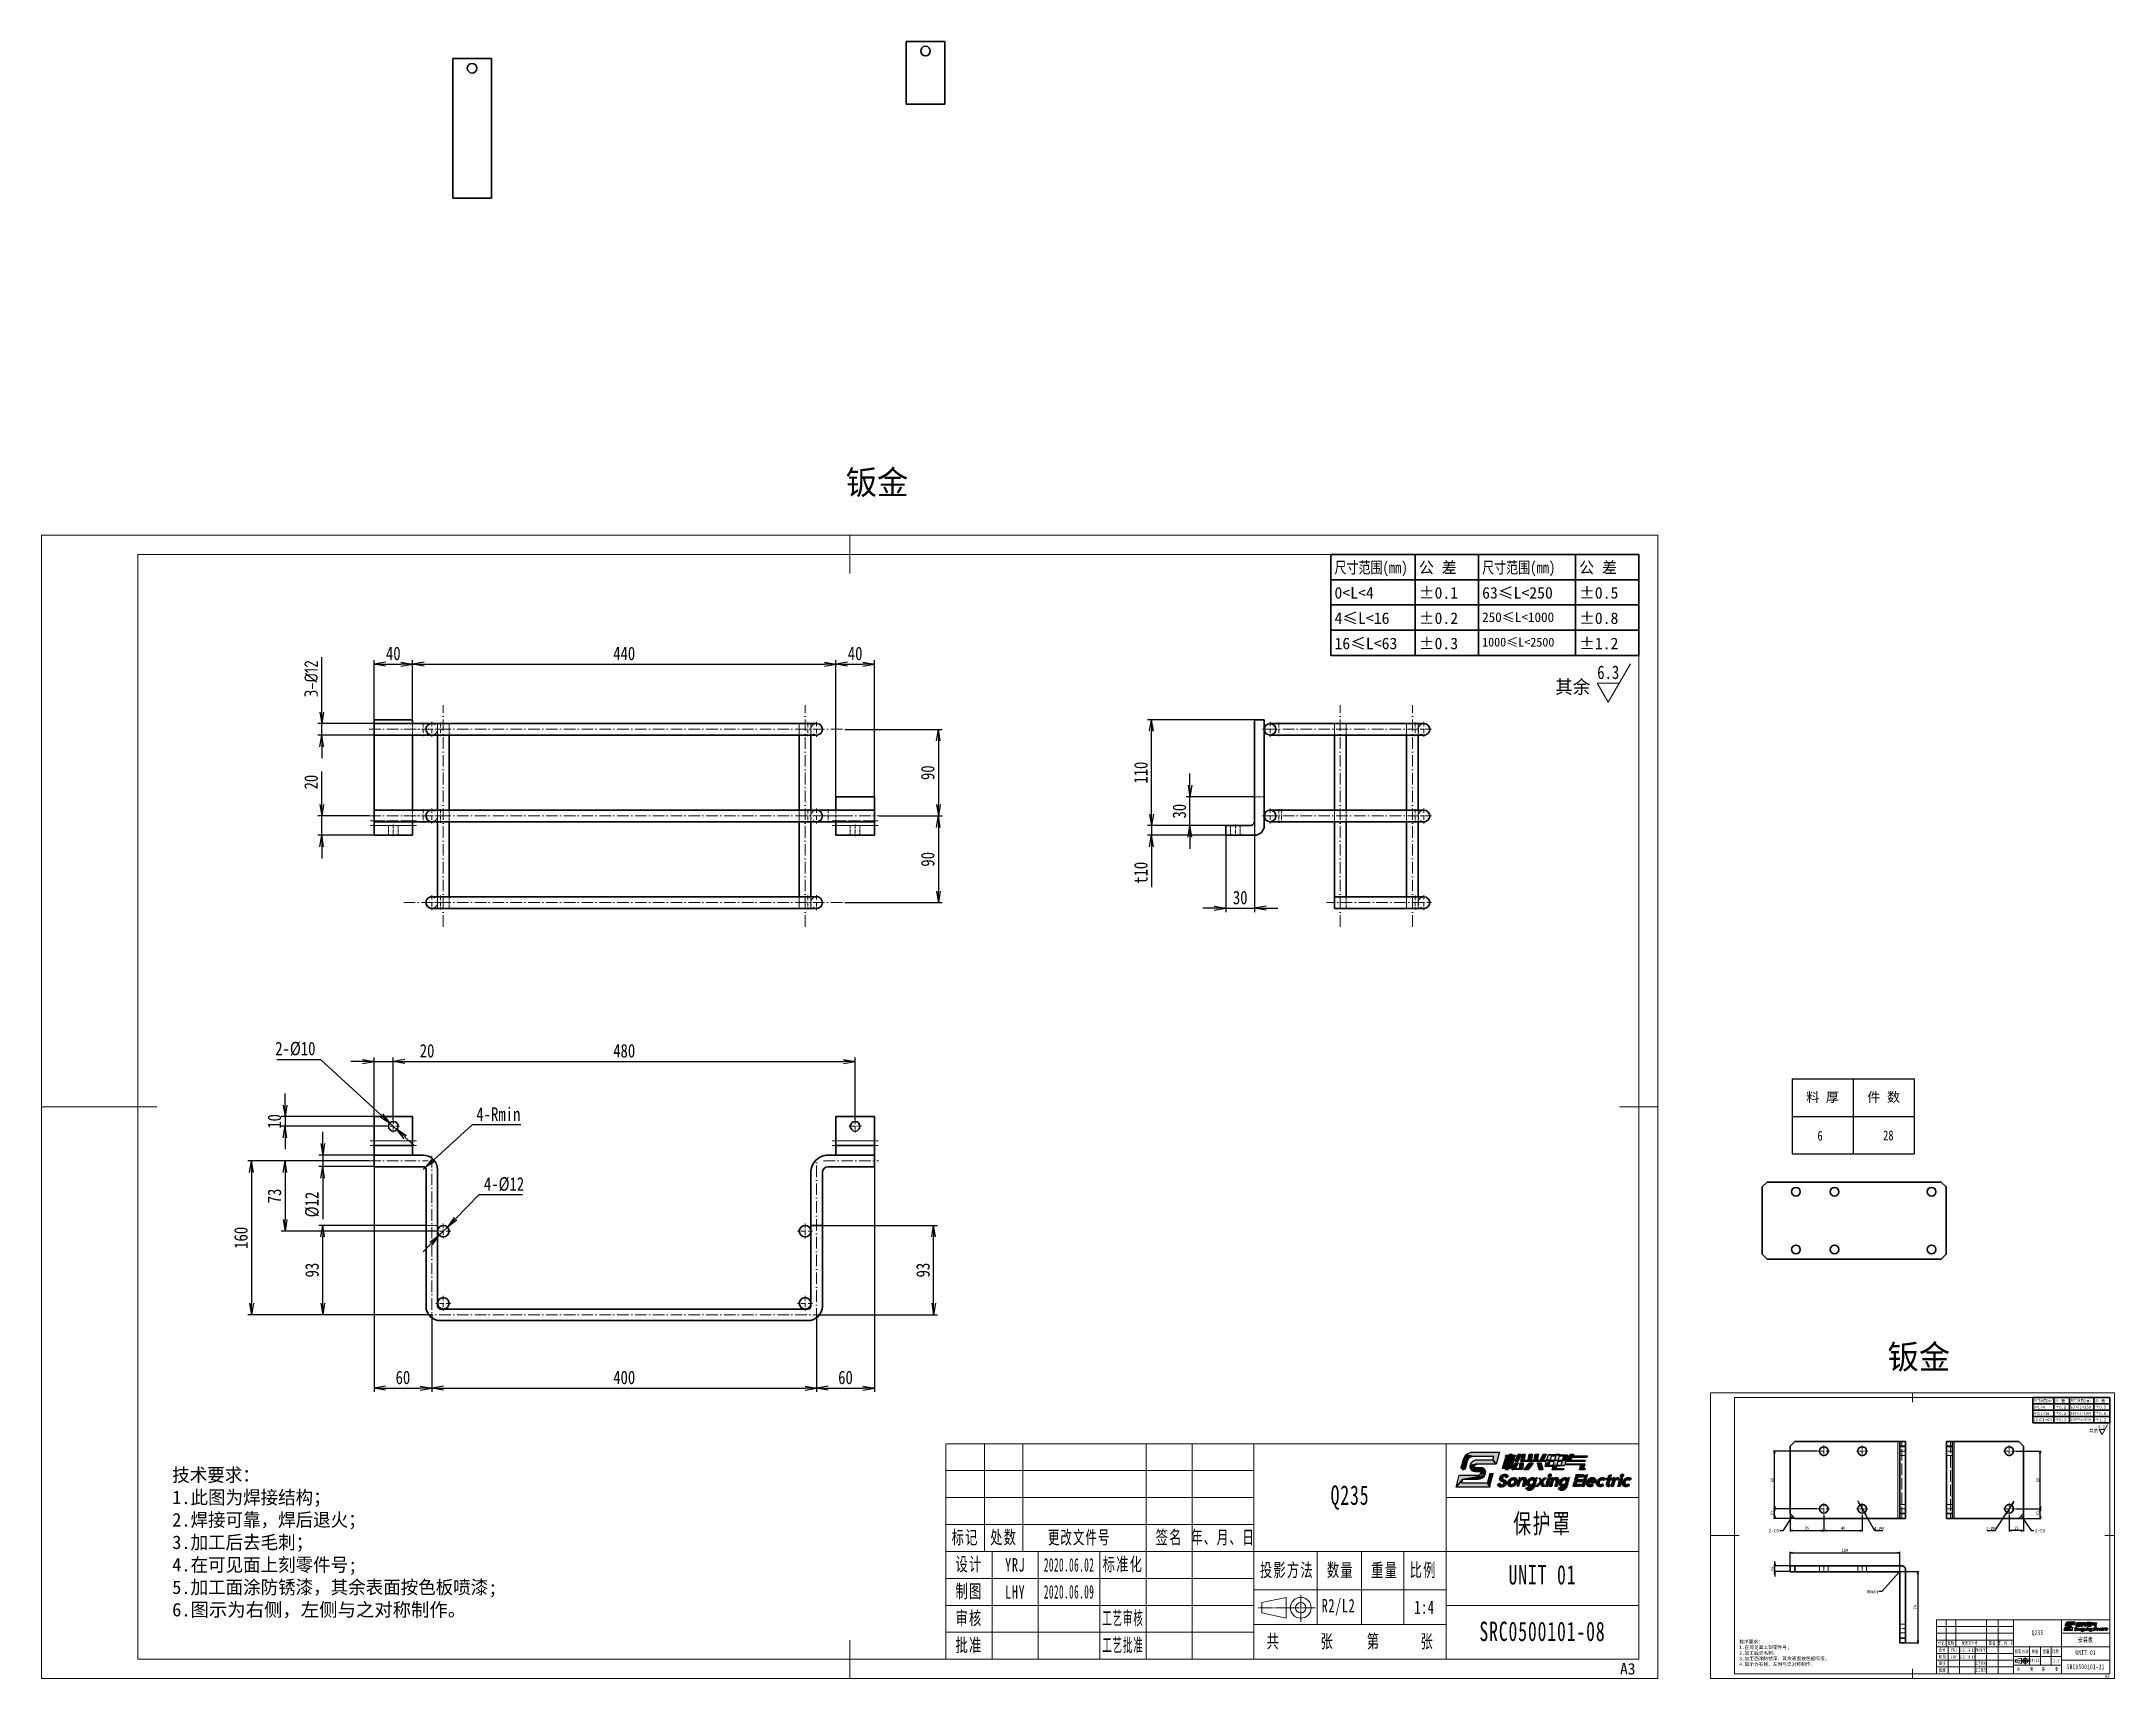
# Model space of a CAD drawing. Header units: millimetres. Extents: x -15766 to 80009, y -9701 to 15159.
# Drawn here: x -11946 to -9792, y 13254 to 14955 of the extents above; entities that cross this region are included whole.
import ezdxf
from ezdxf.enums import TextEntityAlignment as Align

# ---------------------------------------------------------------- set-up
doc = ezdxf.new("R2010")
doc.units = ezdxf.units.MM
for name, pattern in [('CENTER-HOKUTO_1', [16, 13, -1, 1, -1]), ('DASHDOT', [18.5, 12, -3, 0.5, -3]), ('DASHED', [15, 12, -3]), ('HIDDEN', [0.2, 0.1, -0.1]), ('HIDDEN-HOKUTO_1', [2, 1, -1])]:
    doc.linetypes.add(name, pattern=pattern)
doc.layers.get('DEFPOINTS').update_dxf_attribs({"lineweight": 18})
doc.layers.add('07', color=7, linetype='Continuous')
doc.layers.add('DRW0001_DXF_FORMAT', color=7, linetype='Continuous')
for name, color, linetype, lineweight in [('AM_7', 2, 'CENTER-HOKUTO_1', 18), ('AM_HID', 1, 'HIDDEN-HOKUTO_1', 18), ('AM_VIS', 7, 'Continuous', 18), ('CDRAFT0', 7, 'Continuous', 18), ('DIM', 253, 'Continuous', 20), ('title_frame', 7, 'Continuous', 18), ('word_dim', 9, 'Continuous', 18), ('尺寸线层', 3, 'Continuous', 18), ('标注线', 3, 'Continuous', 18), ('粗实线层', 7, 'Continuous', 35), ('粗实线层_1', 7, 'Continuous', 15), ('细实线层', 7, 'Continuous', 18)]:
    doc.layers.add(name, color=color, linetype=linetype, lineweight=lineweight)
doc.styles.add('DIM', font='', dxfattribs={"width": 0.8})
doc.styles.add('STYLE1', font='')
doc.styles.add('UserTxtStyle1', font='', dxfattribs={"width": 0.618357})
doc.styles.add('UserTxtStyle2', font='', dxfattribs={"width": 0.634692})
doc.styles.add('标准', font='', dxfattribs={"width": 0.667})
doc.styles.get('DIM').set_extended_font_data('NSimSun')
doc.styles.get('STYLE1').set_extended_font_data('宋体')
doc.styles.get('UserTxtStyle1').set_extended_font_data('宋体')
doc.styles.get('UserTxtStyle2').set_extended_font_data('宋体')
doc.styles.get('标准').set_extended_font_data('宋体')
doc.dimstyles.new('1-1', dxfattribs={"dimtxt": 3.5, "dimasz": 3, "dimexe": 1, "dimexo": 0, "dimgap": 1, "dimtad": 1, "dimdsep": 46, "dimtxsty": 'DIM', "dimblk": '_CAXARROW', "dimcen": 0, "dimdle": 6, "dimclrd": 256, "dimclre": 256, "dimclrt": 3, "dimazin": 2, "dimtfac": 0.707107, "dimtmove": 0, "dimatfit": 3, "dimfxl": 0, "dimfrac": 2, "dimtolj": 1, "dimarcsym": 0})
doc.dimstyles.new('1-1$0', dxfattribs={"dimtxt": 3.5, "dimasz": 2.5, "dimexe": 1, "dimexo": 0.625, "dimgap": 0.8, "dimtad": 1, "dimdsep": 46, "dimtxsty": 'DIM', "dimblk": 'OPEN', "dimcen": 0, "dimdle": 5, "dimclrd": 256, "dimclre": 256, "dimclrt": 3, "dimazin": 3, "dimtfac": 0.5, "dimtmove": 0, "dimatfit": 3, "dimldrblk": 'OPEN', "dimfxl": 0, "dimtolj": 1, "dimarcsym": 0})
doc.dimstyles.new('1-1$3', dxfattribs={"dimtxt": 3.5, "dimasz": 2.5, "dimexe": 1, "dimexo": 0.625, "dimgap": 0.3, "dimtad": 1, "dimtih": 1, "dimtoh": 1, "dimdsep": 46, "dimtxsty": 'DIM', "dimblk": 'OPEN', "dimcen": 0, "dimdle": 5, "dimclrd": 256, "dimclre": 256, "dimclrt": 3, "dimazin": 3, "dimtfac": 0.5, "dimtmove": 0, "dimatfit": 3, "dimldrblk": 'OPEN', "dimfxl": 0, "dimtolj": 1, "dimarcsym": 0})
doc.dimstyles.new('1-4', dxfattribs={"dimscale": 4, "dimtxt": 3.5, "dimasz": 3, "dimexe": 1, "dimexo": 0, "dimgap": 1, "dimtad": 1, "dimdsep": 46, "dimtxsty": 'DIM', "dimblk": 'OPEN', "dimcen": 0, "dimdle": 6, "dimclrd": 256, "dimclre": 256, "dimclrt": 3, "dimazin": 2, "dimtfac": 0.707107, "dimtmove": 0, "dimatfit": 3, "dimfxl": 0, "dimfrac": 2, "dimtolj": 1, "dimarcsym": 0})
doc.dimstyles.new('1-4$3', dxfattribs={"dimscale": 4, "dimtxt": 3.5, "dimasz": 3, "dimexe": 1, "dimexo": 0, "dimgap": 1, "dimtad": 1, "dimtoh": 1, "dimdsep": 46, "dimtxsty": 'DIM', "dimblk": 'OPEN', "dimcen": 0, "dimdle": 6, "dimclrd": 256, "dimclre": 256, "dimclrt": 3, "dimazin": 2, "dimtfac": 0.707107, "dimtmove": 0, "dimatfit": 3, "dimfxl": 0, "dimfrac": 2, "dimtolj": 1, "dimarcsym": 0})
doc.dimstyles.new('1-4$4', dxfattribs={"dimscale": 4, "dimtxt": 3.5, "dimasz": 3, "dimexe": 1, "dimexo": 0, "dimgap": 1, "dimtad": 1, "dimtih": 1, "dimtoh": 1, "dimdsep": 46, "dimtxsty": 'DIM', "dimblk": 'OPEN', "dimcen": 0, "dimdle": 6, "dimclrd": 256, "dimclre": 256, "dimclrt": 3, "dimazin": 2, "dimtfac": 0.707107, "dimtmove": 0, "dimatfit": 3, "dimfxl": 0, "dimfrac": 2, "dimtolj": 1, "dimarcsym": 0})

msp = doc.modelspace()

# ---------------------------------------------------------------- texts
at = {"layer": 'DIM', "color": 3, "char_height": 3.5}
for s, insert, attachment_point in [('\\A1;2-C5', (-10140.41105, 13405.60792), 9), ('\\A1;2-C5', (-9874.3411, 13409.17251), 1), ('\\A1;Rmin', (-10037.53651, 13342.33921), 9)]:
    msp.add_mtext(s, dxfattribs=dict(at, insert=insert, attachment_point=attachment_point))
at = {"layer": 'DIM', "color": 2, "style": 'DIM', "width": 0.8}
for height, p in [(14, (-10306.39765, 14288.02363)), (3.5, (-9801.68011, 13512.30629))]:
    msp.add_attdef('6.3', text='0.0', height=height, dxfattribs=at).set_placement(p, align=Align.BOTTOM_RIGHT)
at = {"layer": 'title_frame', "color": 3, "attachment_point": 7, "style": 'STYLE1'}
for insert, char_height, width in [((-10305.5829, 13257.75977), 11.835616, 23.4739726), ((-9801.47642, 13254.74032), 2.958904, 5.8684932)]:
    msp.add_mtext('A3', dxfattribs=dict(at, insert=insert, char_height=char_height, width=width))
at = {"layer": 'word_dim', "color": 3, "char_height": 25, "width": 116.6634772, "attachment_point": 1}
for insert in [(-11110.25656, 14508.95658), (-10027.48695, 13600.40508)]:
    msp.add_mtext('钣金', dxfattribs=dict(at, insert=insert))
at = {"layer": 'word_dim', "linetype": 'Continuous', "attachment_point": 1}
for insert, char_height, width in [((-10372.90451, 14291.08707), 14, 43.4424159), ((-9818.30682, 13513.07215), 3.5, 10.860604)]:
    msp.add_mtext('{\\C3;其余}', dxfattribs=dict(at, insert=insert, char_height=char_height, width=width))
at = {"layer": 'word_dim', "linetype": 'Continuous', "ltscale": 4, "attachment_point": 1}
for s, insert, char_height, width in [('{\\C3;技术要求：\\P1.此图为焊接结构；\\P2.焊接可靠，焊后退火；\\P3.加工后去毛刺；\\P4.在可见面上刻零件号;\\P5.加工面涂防锈漆，其余表面按色板喷漆;\\P\\fNSimSun|b0|i0|c134|p49;6\\fSimSun|b0|i0|c134|p49;.图示为右侧，左侧与之对称制作。}', (-11810.27581, 13472.30788), 14, 558.4143273), ('{\\C3;技术要求：\\P\\fNSimSun|b0|i0|c134|p49;1\\fSimSun|b0|i0|c134|p49;.在可见面上刻零件号;\\P2.加工后去毛刺；\\P3.加工面涂防锈漆，其余表面按色板喷漆;\\P\\fNSimSun|b0|i0|c134|p49;4\\fSimSun|b0|i0|c134|p49;.图示为右侧，左侧与之对称制作。\\P         }', (-10181.5876, 13293.73936), 3.5, 139.6035818)]:
    msp.add_mtext(s, dxfattribs=dict(at, insert=insert, char_height=char_height, width=width))
at = {"layer": '尺寸线层', "attachment_point": 5, "line_spacing_factor": 1.15057}
for s, insert, char_height, width, style in [('{\\T1.1;Q235}', (-10586.16513, 13441.73384), 20.2012231, 117.8320174, '标准'), ('{\\T1.1;保护罩}', (-10386.16513, 13413.6568), 20.2012231, 117.8320174, '标准'), ('\\T1.1;标记', (-10986.16513, 13399.73384), 14, 72, '标准'), ('\\T1.1;处数', (-10946.16513, 13399.73384), 14, 72, '标准'), ('\\T1.1;更改文件号', (-10867.63146, 13399.63787), 14, 120, 'UserTxtStyle1'), ('\\T1.1;签名', (-10774.16513, 13399.73384), 14, 88, '标准'), ('\\T1.1;年、月、日', (-10718.16513, 13399.73384), 14, 120, 'UserTxtStyle2'), ('\\T1.1;设计', (-10982.16513, 13371.73384), 14, 88, '标准'), ('\\T1.1;标准化', (-10822.16513, 13371.73384), 14, 88, '标准'), ('{\\T1.1;YRJ}', (-10934.16513, 13371.73384), 14, 88, '标准'), ('{\\W0.5;\\T1.1;2020.06.02}', (-10878.16513, 13371.73384), 14, 64, '标准'), ('\\T1.1;投影方法', (-10651.78514, 13365.73384), 14, 88, '标准'), ('\\T1.1;数量', (-10596.16513, 13365.73384), 14, 88, '标准'), ('\\T1.1;重量', (-10550.16513, 13365.73384), 14, 88, '标准'), ('\\T1.1;比例', (-10510.16513, 13365.73384), 14, 88, '标准'), ('{\\T1.1;UNIT 01}', (-10386.16513, 13361.38863), 20.2012231, 117.8320174, '标准'), ('\\T1.1;制图', (-10982.16513, 13343.73384), 14, 88, '标准'), ('{\\T1.1;LHY}', (-10934.16513, 13343.73384), 14, 88, '标准'), ('{\\W0.5;\\T1.1;2020.06.09}', (-10878.16513, 13343.73384), 14, 64, '标准'), ('{\\T1.1;R2/L2}', (-10598.16513, 13327.73384), 14, 44, '标准'), ('\\T1.1;审核', (-10982.16513, 13315.73384), 14, 88, '标准'), ('{\\W0.5;\\T1.1;工艺审核}', (-10822.16513, 13315.73384), 14, 88, '标准'), ('{\\T1.1;1:4}', (-10508.82589, 13327.73384), 14, 42.6784782, '标准'), ('{\\T1.1;批准}', (-10982.16513, 13287.73384), 14, 88, '标准'), ('{\\W0.5;\\T1.1;工艺批准}', (-10822.16513, 13287.73384), 14, 88, '标准'), ('\\T1.1;共', (-10665.8798, 13291.73384), 14, 32, '标准'), ('\\T1.1;张', (-10609.8798, 13291.73384), 14, 32, '标准'), ('\\T1.1;第', (-10561.72417, 13291.73384), 14, 32, '标准'), ('\\T1.1;张', (-10505.8798, 13291.73384), 14, 32, '标准'), ('{\\T1.1;SRC0500101-08}', (-10386.16513, 13302.56473), 20.2012231, 117.495162, '标准'), ('{\\T1.1;Q235}', (-9871.62198, 13300.73384), 5.0503058, 29.4580043, '标准'), ('{\\T1.1;安装板}', (-9821.62198, 13293.71458), 5.0503058, 29.4580043, '标准'), ('\\T1.1;标记', (-9971.62198, 13290.23384), 3.5, 18, '标准'), ('\\T1.1;制图', (-9970.62198, 13276.23384), 3.5, 22, '标准'), ('\\T1.1;设计', (-9970.62198, 13283.23384), 3.5, 22, '标准'), ('\\T1.1;处数', (-9961.62198, 13290.23384), 3.5, 18, '标准'), ('{\\T1.1;YRJ}', (-9958.62198, 13283.23384), 3.5, 22, '标准'), ('{\\T1.1;LHY}', (-9958.62198, 13276.23384), 3.5, 22, '标准'), ('{\\W0.5;\\T1.1;2020.06.02}', (-9944.62198, 13283.23384), 3.5, 16, '标准'), ('{\\W0.5;\\T1.1;2020.06.09}', (-9944.62198, 13276.23384), 3.5, 16, '标准'), ('\\T1.1;更改文件号', (-9941.98856, 13290.20985), 3.5, 30, 'UserTxtStyle1'), ('\\T1.1;标准化', (-9930.62198, 13283.23384), 3.5, 22, '标准'), ('\\T1.1;签名', (-9918.62198, 13290.23384), 3.5, 22, '标准'), ('\\T1.1;年、月、日', (-9904.62198, 13290.23384), 3.5, 30, 'UserTxtStyle2'), ('\\T1.1;投影方法', (-9888.02698, 13281.73384), 3.5, 22, '标准'), ('{\\T1.1;R14/L14}', (-9874.62198, 13272.23384), 3.5, 11, '标准'), ('\\T1.1;数量', (-9874.12198, 13281.73384), 3.5, 22, '标准'), ('\\T1.1;重量', (-9862.62198, 13281.73384), 3.5, 22, '标准'), ('\\T1.1;比例', (-9852.62198, 13281.73384), 3.5, 22, '标准'), ('\\T1.1;1:1', (-9852.28717, 13272.23384), 3.5, 10.6696195, '标准'), ('{\\T1.1;UNIT 01}', (-9821.62198, 13280.64754), 5.0503058, 29.4580043, '标准'), ('{\\T1.1;批准}', (-9970.62198, 13262.23384), 3.5, 22, '标准'), ('\\T1.1;审核', (-9970.62198, 13269.23384), 3.5, 22, '标准'), ('{\\W0.5;\\T1.1;工艺审核}', (-9930.62198, 13269.23384), 3.5, 22, '标准'), ('{\\W0.5;\\T1.1;工艺批准}', (-9930.62198, 13262.23384), 3.5, 22, '标准'), ('\\T1.1;共', (-9891.55065, 13263.23384), 3.5, 8, '标准'), ('\\T1.1;张', (-9877.55065, 13263.23384), 3.5, 8, '标准'), ('\\T1.1;第', (-9865.51174, 13263.23384), 3.5, 8, '标准'), ('\\T1.1;张', (-9851.55065, 13263.23384), 3.5, 8, '标准'), ('{\\T1.1;SRC0500101-21}', (-9821.62198, 13265.94156), 5.0503058, 29.3737905, '标准')]:
    msp.add_mtext(s, dxfattribs=dict(at, insert=insert, char_height=char_height, width=width, style=style))

# ---------------------------------------------------------------- blocks, each defined once
blk = doc.blocks.new('*X589')
at = {"layer": 'CDRAFT0'}
for p, q in [((420, 297), (0, 297)), ((0, 297), (0, 0)), ((420, 0), (420, 297)), ((0, 0), (420, 0))]:
    blk.add_line(p, q, dxfattribs=at)
at = {"layer": '粗实线层_1'}
for p, q in [((210, 297), (210, 287)), ((415, 292), (25, 292)), ((25, 292), (25, 5)), ((415, 5), (415, 292)), ((0, 148.5), (30, 148.5)), ((420, 148.5), (410, 148.5)), ((210, 0), (210, 10)), ((25, 5), (415, 5))]:
    blk.add_line(p, q, dxfattribs=at)
blk = doc.blocks.new('自由公差_1')
at = {"layer": '粗实线层'}
for p, q in [((-80, 0), (0, 0)), ((-80, 0), (-80, -26.3)), ((-58.08, 0), (-58.08, -26.3)), ((-41.64, 0), (-41.64, -26.3)), ((-16.44, 0), (-16.44, -26.3)), ((0, 0), (0, -26.3)), ((-80, -6.58), (0, -6.58)), ((-80, -13.15), (0, -13.15)), ((-80, -19.73), (0, -19.73)), ((-80, -26.3), (0, -26.3))]:
    blk.add_line(p, q, dxfattribs=at)
at = {"layer": '尺寸线层', "linetype": 'Continuous', "attachment_point": 1, "line_spacing_factor": 0.9}
for s, insert, char_height, width in [('{\\W0.8;尺寸范围(mm)}', (-79.04, -1.92), 3, 22.6032), ('公 差', (-57.12, -1.92), 3, 22.6032), ('{\\W0.8;尺寸范围(mm)}', (-40.68, -1.92), 3, 22.6032), ('公 差', (-15.48, -1.92), 3, 22.6032), ('0<L<4', (-79.04, -8.49), 3, 22.6032), ('%%P0.1', (-57.12, -8.49), 3, 12.7119), ('63≤L<250', (-40.68, -8.49), 3, 22.6032), ('%%P0.5', (-15.48, -8.49), 3, 12.5771), ('4≤L<16', (-79.04, -15.07), 3, 22.6032), ('%%P0.2', (-57.12, -15.07), 3, 12.4769), ('250≤L<1000', (-40.68, -15.07), 2.5, 22.6032), ('%%P0.8', (-15.48, -15.07), 3, 13.0759), ('16≤L<63', (-79.04, -21.64), 3, 22.6032), ('%%P0.3', (-57.12, -21.64), 3, 12.7119), ('1000≤L<2500', (-40.68, -21.64), 2.3, 22.6032), ('%%P1.2', (-15.48, -21.64), 3, 12.8764)]:
    blk.add_mtext(s, dxfattribs=dict(at, insert=insert, char_height=char_height, width=width))
blk = doc.blocks.new('SYMBOL_3_BL2', base_point=(178.14, 46.52))
at = {"layer": 'DRW0001_DXF_FORMAT', "linetype": 'Continuous'}
for color, points in [(1, [(158.18, 48.69), (157.82, 47.31), (157.7, 47.09), (157.52, 46.95), (157.28, 46.9), (157.13, 46.92), (156.92, 47.03), (156.77, 47.23), (156.73, 47.36), (156.74, 47.6), (156.92, 48.29), (156.92, 48.29), (156.94, 48.36), (158.3, 49.15), (158.18, 48.69)]), (1, [(158.72, 49.92), (158.47, 49.58), (158.3, 49.15), (156.94, 48.36), (157.23, 49.44), (157.37, 49.86), (159.37, 50.31), (159.02, 50.16)]), (1, [(159.74, 50.39), (159.37, 50.31), (157.37, 49.86), (157.63, 50.35), (157.98, 50.76), (159.89, 50.39)]), (1, [(159.87, 51.52), (159.98, 51.51), (166.64, 51.52), (165.81, 48.4), (164.95, 49.52), (165.18, 50.39), (159.89, 50.39), (157.98, 50.76), (158.42, 51.1), (158.89, 51.33), (159.39, 51.47), (159.84, 51.52)]), (1, [(160.42, 49.47), (160.83, 49.52), (164.95, 49.52), (165.81, 48.4), (160.83, 48.4), (159.08, 48.14), (159.24, 48.54), (159.51, 48.91), (159.62, 49.02), (160.01, 49.3)]), (5, [(168.43, 50.06), (168.43, 50.06), (168.8, 50.06), (168.04, 47.22), (167.94, 47.22), (167.47, 47.22), (167.56, 47.55), (168.19, 49.9), (168.2, 49.92), (168.22, 49.98), (168.27, 50.03), (168.32, 50.05)]), (5, [(169.91, 50.69), (169.82, 50.36), (169.82, 50.36), (168.9, 46.89), (168.18, 46.89), (169.1, 50.36), (168.19, 50.36), (169.91, 50.69)]), (5, [(169.19, 50.69), (169.27, 50.98), (169.99, 50.98), (169.91, 50.69), (168.19, 50.36), (168.28, 50.69)]), (5, [(170.16, 50.06), (170.16, 50.06), (170.53, 50.06), (169.86, 47.55), (169.21, 47.22), (169.91, 49.85), (169.91, 49.85), (169.93, 49.92), (169.96, 49.98), (170, 50.03), (170.05, 50.05)]), (5, [(170.04, 47.22), (170.73, 48.69), (171.52, 48.69), (170.83, 47.22), (169.95, 46.89), (170.04, 47.22)]), (5, [(171.89, 47.22), (171.99, 48.69), (172.77, 48.69), (172.68, 47.22), (169.95, 46.89), (170.83, 47.22)]), (5, [(170.82, 50.69), (170.79, 50.57), (170.75, 50.39), (170.74, 50.36), (170.49, 50.36), (170.12, 50.36), (170.04, 50.36), (170.08, 50.47), (170.12, 50.65), (170.13, 50.69), (170.38, 50.69), (170.75, 50.69)]), (5, [(171.88, 50.98), (171.88, 50.98), (172.23, 50.98), (171.48, 49.04), (171.47, 49.04), (170.7, 49.04), (170.83, 49.37), (171.32, 50.66), (171.34, 50.71), (171.39, 50.8), (171.44, 50.87), (171.51, 50.92), (171.59, 50.96), (171.67, 50.98), (171.74, 50.98)]), (5, [(172.91, 50.98), (172.91, 50.98), (173.31, 50.98), (173.05, 49.37), (172.21, 49.04), (172.45, 50.57), (172.45, 50.57), (172.48, 50.71), (172.54, 50.87), (172.67, 50.96), (172.81, 50.98)]), (5, [(182.28, 50.81), (182.19, 50.48), (182.19, 50.48), (181.9, 49.37), (172.21, 49.04), (180.05, 49.37), (180.18, 49.37), (180.7, 49.37), (180.98, 49.37), (181.17, 50.09), (181.27, 50.48), (180.52, 50.48), (180.11, 50.48), (179.92, 49.76), (179.82, 49.37), (178.9, 49.37), (179.18, 50.4), (179.2, 50.48), (179.2, 50.48), (179.2, 50.48), (179.21, 50.54), (179.29, 50.69), (179.43, 50.78), (182.28, 50.81)]), (5, [(181.9, 49.37), (181.81, 49.04), (181.81, 49.04), (181.56, 48.13), (178.48, 47.79), (179.48, 48.13), (180.24, 48.13), (180.65, 48.13), (180.8, 48.72), (180.89, 49.04), (180.37, 49.04), (180.09, 49.04), (179.86, 49.04), (179.73, 49.04), (178.57, 48.13), (178.81, 49.04), (173.57, 49.04), (173.45, 49.04), (172.99, 49.04), (172.42, 49.04), (172.21, 49.04), (181.9, 49.37)]), (5, [(180.05, 49.37), (172.21, 49.04), (173.05, 49.37), (173.54, 49.37), (173.66, 49.37), (178.9, 49.37), (178.9, 49.37), (179.82, 49.37)]), (5, [(175.43, 48.69), (174.94, 48.05), (174.18, 47.08), (174.04, 46.89), (173.67, 46.89), (173.1, 46.89), (172.99, 46.89), (173.48, 47.52), (174.24, 48.5), (174.38, 48.69), (174.75, 48.69), (175.32, 48.69)]), (5, [(175.19, 50.98), (174.97, 49.65), (174.97, 49.61), (174.13, 49.61), (174.11, 49.61), (174.26, 50.54), (174.27, 50.57), (174.27, 50.57), (174.27, 50.57), (174.29, 50.71), (174.29, 50.71), (174.31, 50.78), (174.34, 50.84), (174.38, 50.89), (174.42, 50.93), (174.48, 50.96), (174.54, 50.98), (174.63, 50.98), (174.82, 50.98), (174.83, 50.98), (174.83, 50.98), (174.83, 50.98), (175.18, 50.98)]), (5, [(176.77, 50.98), (176.57, 49.75), (176.54, 49.61), (175.78, 49.61), (175.69, 49.61), (175.83, 50.47), (175.84, 50.57), (175.87, 50.7), (175.87, 50.71), (175.89, 50.78), (175.92, 50.84), (175.95, 50.89), (176, 50.93), (176.06, 50.96), (176.12, 50.98), (176.2, 50.98), (176.29, 50.98), (176.3, 50.98), (176.3, 50.98), (176.3, 50.98), (176.72, 50.98)]), (5, [(177.5, 48.69), (177.65, 48.05), (177.89, 47.08), (177.93, 46.89), (177.59, 46.89), (177.05, 46.89), (176.95, 46.89), (176.8, 47.52), (176.56, 48.5), (176.52, 48.69), (176.86, 48.69), (177.4, 48.69)]), (5, [(178.42, 50.98), (178.43, 50.98), (178.83, 50.98), (178.2, 49.61), (177.34, 49.61), (177.83, 50.66), (177.85, 50.71), (177.89, 50.79), (177.95, 50.85), (178.01, 50.9), (178.08, 50.94), (178.16, 50.97), (178.24, 50.98), (178.26, 50.98)]), (5, [(179.57, 48.45), (179.48, 48.13), (178.48, 47.79), (178.57, 48.13), (178.57, 48.13), (179.73, 49.04)]), (5, [(181.36, 50.81), (181.41, 50.98), (182.33, 50.98), (182.28, 50.81), (179.43, 50.78), (179.82, 50.81), (180.2, 50.81)]), (5, [(188.91, 49.37), (188.82, 49.04), (183.88, 49.04), (183.64, 48.13), (181.7, 47.79), (181.78, 48.13), (182.72, 48.13), (182.97, 49.04), (182.03, 49.04), (183.97, 49.37)]), (5, [(184.36, 50.8), (184.27, 50.48), (184.27, 50.48), (183.97, 49.37), (182.03, 49.04), (182.12, 49.37), (183.06, 49.37), (183.35, 50.48), (182.41, 50.48), (182.5, 50.81), (184.36, 50.81)]), (5, [(188.8, 48.49), (188.47, 47.22), (187.48, 46.96), (187.8, 48.16), (183.98, 48.16), (184.07, 48.49), (187.89, 48.49), (188.42, 48.49)]), (5, [(185.35, 50.98), (185.73, 50.98), (185.94, 50.98), (185.45, 50.11), (185.19, 49.63), (184.6, 49.63), (184.28, 49.63), (184.66, 50.33), (184.83, 50.64), (184.87, 50.71), (184.93, 50.79), (184.99, 50.86), (185.06, 50.91), (185.14, 50.95), (185.22, 50.97), (185.3, 50.98), (185.31, 50.98), (185.34, 50.98)]), (5, [(189.45, 50.49), (189.41, 50.36), (189.36, 50.16), (189.35, 50.12), (188.06, 50.12), (186.07, 50.12), (185.69, 50.12), (185.76, 50.25), (185.87, 50.45), (185.89, 50.49), (187.14, 50.49), (189.08, 50.49)]), (1, [(162.92, 45.8), (162.76, 45.4), (157.05, 44.42), (155.36, 42.42), (156.19, 45.54), (161.17, 45.54), (161.4, 45.6), (161.64, 45.76), (162.94, 45.86)]), (1, [(163.36, 43.55), (164.22, 42.42), (155.36, 42.42), (157.05, 44.42), (156.81, 43.55)]), (1, [(161.58, 44.47), (161.17, 44.42), (157.05, 44.42), (162.76, 45.4), (162.49, 45.03), (162.38, 44.92), (161.99, 44.64)]), (1, [(160.36, 48.18), (160.27, 48.08), (160.15, 47.85), (159.01, 47.61), (159.05, 48.02), (159.06, 48.08), (159.08, 48.14), (160.83, 48.4), (160.6, 48.35)]), (1, [(160.12, 47.71), (160.15, 47.58), (159.09, 47.23), (159.01, 47.61), (160.15, 47.85), (160.14, 47.79)]), (1, [(162.47, 47.29), (162.73, 47.04), (162.91, 46.71), (162.99, 46.33), (162.95, 45.92), (162.94, 45.86), (161.64, 45.76), (161.73, 45.86), (161.85, 46.09), (161.86, 46.15), (161.87, 46.23), (161.85, 46.36), (161.76, 46.4), (161.69, 46.41), (160.3, 46.41), (159.91, 46.47), (159.87, 46.48), (159.53, 46.65), (159.27, 46.9), (159.09, 47.23), (160.15, 47.58), (160.24, 47.54), (160.3, 47.53), (161.7, 47.53), (162.09, 47.47), (162.13, 47.46)]), (5, [(169.99, 47.55), (169.9, 47.22), (169.78, 47.22), (169.31, 47.22), (169.21, 47.22), (169.86, 47.55)]), (5, [(181.56, 48.13), (181.47, 47.79), (181.47, 47.79), (180.31, 46.89), (180.56, 47.79), (178.48, 47.79), (181.56, 48.13)]), (5, [(183.4, 47.22), (183.31, 46.89), (181.23, 46.89), (180.55, 46.89), (180.31, 46.89), (181.47, 47.79), (181.32, 47.22)]), (5, [(188.94, 47.22), (188.85, 46.89), (188.38, 46.89), (187.46, 46.89), (187.48, 46.96), (188.47, 47.22)])]:
    blk.add_hatch(color=color, dxfattribs=at).paths.add_polyline_path(points)
at = {"layer": 'DRW0001_DXF_FORMAT', "linetype": 'HIDDEN'}
for points in [[(167.05, 43.08), (167.05, 43.08), (167.13, 43.03), (166.42, 42.65), (166.06, 43.04), (166.69, 43.47), (166.85, 43.3)], [(167.53, 45.02), (167.45, 44.93), (167.41, 44.83), (166.65, 44.66), (166.68, 44.83), (166.75, 45), (166.85, 45.17), (167.75, 45.14), (167.62, 45.09)], [(167.4, 44.74), (167.42, 44.65), (166.66, 44.51), (166.65, 44.66), (167.41, 44.83), (167.4, 44.78)], [(167.51, 44.56), (168.2, 44.1), (166.96, 44.06), (166.89, 44.11), (166.78, 44.23), (166.71, 44.36), (166.66, 44.51), (167.42, 44.65), (167.48, 44.58)], [(168.75, 45.5), (169.02, 45.2), (168.39, 44.77), (168.12, 45.06), (168.05, 45.12), (167.94, 45.15), (167.88, 45.16), (166.85, 45.17), (166.98, 45.33), (167.16, 45.48), (168.75, 45.5)], [(168.21, 44.09), (168.28, 44.04), (167.66, 43.59), (166.97, 44.05), (166.97, 44.05), (166.96, 44.06), (166.96, 44.06), (168.2, 44.1), (168.2, 44.1), (168.22, 44.09)], [(167.83, 45.76), (168.04, 45.77), (168.1, 45.77), (168.3, 45.75), (168.48, 45.69), (168.63, 45.61), (168.75, 45.5), (167.16, 45.48), (167.36, 45.6), (167.38, 45.61), (167.6, 45.7)], [(168.51, 43.64), (168.52, 43.48), (168.49, 43.31), (168.43, 43.14), (168.33, 42.98), (167.42, 43.01), (167.55, 43.06), (167.64, 43.12), (167.72, 43.22), (167.77, 43.31), (167.78, 43.36), (167.78, 43.41), (167.75, 43.5), (167.69, 43.57), (167.66, 43.59), (168.28, 44.04), (168.39, 43.92), (168.47, 43.79)], [(169.42, 43.62), (169.42, 43.54), (168.78, 43.37), (168.79, 43.55), (169.44, 43.69)], [(169.44, 43.38), (169.47, 43.31), (168.79, 43.2), (168.78, 43.37), (169.42, 43.54), (169.42, 43.45)], [(169.47, 43.78), (169.44, 43.69), (168.79, 43.55), (168.82, 43.69), (169.52, 43.87)], [(169.52, 43.25), (169.57, 43.2), (168.83, 43.05), (168.79, 43.2), (169.47, 43.31)], [(169.57, 43.96), (169.52, 43.87), (168.82, 43.69), (168.89, 43.87), (169.65, 44.04)], [(169.87, 43.1), (170.82, 42.98), (170.66, 42.83), (168.99, 42.79), (168.9, 42.91), (168.83, 43.05), (169.57, 43.2), (169.63, 43.15), (169.67, 43.14), (169.71, 43.12), (169.79, 43.1)], [(169.73, 44.11), (169.65, 44.04), (168.89, 43.87), (168.98, 44.06), (169.91, 44.22), (169.82, 44.17)], [(170.01, 44.25), (169.91, 44.22), (168.98, 44.06), (169.1, 44.23), (170.19, 44.28), (170.1, 44.28)], [(170.17, 44.88), (170.36, 44.89), (170.54, 44.88), (170.7, 44.84), (170.85, 44.78), (170.97, 44.69), (171.08, 44.59), (171.17, 44.47), (171.23, 44.33), (171.27, 44.17), (171.29, 44.01), (171.27, 43.83), (171.24, 43.69), (171.18, 43.51), (171.09, 43.32), (170.97, 43.15), (170.82, 42.98), (169.87, 43.1), (169.97, 43.1), (170.06, 43.12), (170.16, 43.16), (170.25, 43.21), (170.34, 43.27), (170.42, 43.34), (170.49, 43.42), (170.55, 43.51), (170.6, 43.6), (170.63, 43.69), (170.64, 43.76), (170.65, 43.84), (170.64, 43.93), (170.62, 44), (170.59, 44.07), (170.55, 44.13), (170.5, 44.18), (170.43, 44.22), (170.4, 44.24), (170.36, 44.26), (170.28, 44.28), (170.19, 44.28), (169.1, 44.23), (169.24, 44.4), (169.41, 44.54), (169.41, 44.55), (169.6, 44.67), (169.79, 44.77), (169.98, 44.84)], [(173.38, 44.81), (173.48, 44.73), (172.47, 44.29), (172.36, 44.22), (172.29, 44.15), (172.22, 44.05), (171.18, 42.54), (171.82, 44.92), (172.38, 44.74), (172.38, 44.74), (172.5, 44.8), (173.33, 44.84)], [(172.69, 44.34), (172.58, 44.33), (172.47, 44.29), (173.48, 44.73), (173.56, 44.63), (173.62, 44.51), (173.65, 44.38), (173.66, 44.24), (173.64, 44.08), (173.63, 44.04), (172.99, 43.97), (173, 44.07), (172.98, 44.16), (172.93, 44.23), (172.87, 44.29), (172.83, 44.31), (172.79, 44.33)], [(172.82, 44.91), (172.98, 44.92), (173.13, 44.91), (173.27, 44.87), (173.33, 44.84), (172.5, 44.8), (172.66, 44.87)], [(173.63, 44.04), (173.63, 44.04), (173.22, 42.54), (172.61, 42.54), (172.84, 43.38), (172.99, 43.96), (172.99, 43.96), (172.99, 43.97), (173.63, 44.04)], [(174.35, 43.61), (174.34, 43.53), (173.73, 43.39), (173.76, 43.6), (174.36, 43.68)], [(174.35, 43.44), (174.37, 43.37), (173.75, 43.2), (173.73, 43.39), (174.34, 43.53)], [(174.44, 43.24), (174.49, 43.19), (173.79, 43.02), (173.75, 43.2), (174.37, 43.37), (174.4, 43.3)], [(174.4, 43.77), (174.36, 43.68), (173.76, 43.6), (173.78, 43.68), (174.44, 43.86)], [(174.5, 43.95), (174.44, 43.86), (173.78, 43.68), (173.86, 43.89), (174.65, 44.1), (174.57, 44.03)], [(174.79, 43.09), (174.88, 43.09), (174.98, 43.11), (175.07, 43.15), (175.16, 43.2), (175.25, 43.26), (175.33, 43.33), (175.4, 43.41), (175.46, 43.5), (175.81, 42.7), (175.73, 42.45), (175.61, 42.23), (175.47, 42.04), (174.56, 42.13), (174.72, 42.17), (174.86, 42.23), (174.99, 42.33), (175.09, 42.45), (175.14, 42.53), (175.17, 42.61), (174.09, 42.62), (173.97, 42.73), (173.86, 42.86), (173.79, 43.02), (174.49, 43.19), (174.56, 43.14), (174.63, 43.11), (174.71, 43.09)], [(174.74, 44.16), (174.65, 44.1), (173.86, 43.89), (173.97, 44.1), (174.11, 44.3), (175.02, 44.27), (174.93, 44.25), (174.83, 44.21)], [(175.78, 44.73), (176.41, 44.91), (175.82, 42.7), (175.81, 42.7), (175.46, 43.5), (175.51, 43.59), (175.54, 43.68), (175.55, 43.75), (175.56, 43.83), (175.55, 43.92), (175.54, 43.99), (175.5, 44.06), (175.46, 44.12), (175.41, 44.17), (175.35, 44.22), (175.28, 44.25), (175.2, 44.27), (175.11, 44.27), (174.11, 44.3), (174.29, 44.48), (174.43, 44.6), (174.63, 44.72), (175.76, 44.74)], [(175.44, 44.87), (175.61, 44.82), (175.76, 44.74), (174.63, 44.72), (174.85, 44.81), (175.05, 44.87), (175.25, 44.89), (175.35, 44.88)], [(177.65, 44.26), (178.2, 44.83), (178.88, 44.83), (177.86, 43.78), (175.98, 42.53), (177.18, 43.78)], [(177.39, 43.29), (176.65, 42.53), (175.98, 42.53), (177.86, 43.78), (178.39, 42.53), (177.72, 42.53)], [(179.22, 44.74), (179.55, 44.83), (179.88, 44.92), (179.56, 43.73), (179.24, 42.54), (178.93, 42.54), (178.62, 42.54), (178.92, 43.64), (179.22, 44.74), (179.22, 44.74)], [(179.96, 45.75), (180, 45.73), (180.04, 45.69), (180.07, 45.65), (180.09, 45.61), (180.1, 45.56), (180.1, 45.51), (180.1, 45.45), (180.09, 45.41), (180.07, 45.35), (180.04, 45.29), (180, 45.23), (179.96, 45.18), (179.9, 45.13), (179.37, 45.12), (179.34, 45.16), (179.32, 45.2), (179.31, 45.25), (179.3, 45.3), (179.31, 45.36), (179.32, 45.41), (179.34, 45.46), (179.37, 45.52), (179.4, 45.58), (179.45, 45.63), (179.5, 45.68), (179.5, 45.68), (179.56, 45.72), (179.62, 45.75), (179.94, 45.77)], [(179.9, 45.13), (179.84, 45.09), (179.78, 45.06), (179.72, 45.04), (179.66, 45.02), (179.6, 45.02), (179.54, 45.02), (179.49, 45.04), (179.44, 45.06), (179.4, 45.08), (179.37, 45.12), (179.9, 45.13)], [(181.81, 44.81), (181.91, 44.73), (180.89, 44.29), (180.79, 44.22), (180.72, 44.15), (180.64, 44.05), (179.6, 42.54), (180.24, 44.92), (180.81, 44.74), (180.81, 44.74), (180.92, 44.8), (181.75, 44.84)], [(180.43, 43.35), (180.22, 42.54), (179.6, 42.54), (180.64, 44.05), (180.6, 43.95), (180.45, 43.4)], [(179.75, 45.79), (179.81, 45.79), (179.86, 45.79), (179.92, 45.77), (179.94, 45.77), (179.62, 45.75), (179.69, 45.77)], [(181.11, 44.34), (181, 44.33), (180.89, 44.29), (181.91, 44.73), (181.99, 44.63), (182.04, 44.51), (182.08, 44.38), (182.08, 44.24), (182.06, 44.08), (182.05, 44.04), (181.42, 43.97), (181.42, 44.07), (181.4, 44.16), (181.36, 44.23), (181.29, 44.29), (181.25, 44.31), (181.21, 44.33)], [(181.25, 44.91), (181.4, 44.92), (181.55, 44.91), (181.69, 44.87), (181.75, 44.84), (180.92, 44.8), (181.08, 44.87)], [(182.05, 44.04), (182.05, 44.04), (181.65, 42.54), (181.03, 42.54), (181.21, 43.2), (181.42, 43.96), (181.42, 43.96), (181.42, 43.97), (182.05, 44.04)], [(182.77, 43.61), (182.77, 43.53), (182.16, 43.39), (182.18, 43.6), (182.79, 43.68)], [(182.77, 43.44), (182.79, 43.37), (182.17, 43.2), (182.16, 43.39), (182.77, 43.53)], [(182.86, 43.24), (182.92, 43.19), (182.21, 43.02), (182.17, 43.2), (182.79, 43.37), (182.82, 43.3)], [(182.82, 43.77), (182.79, 43.68), (182.18, 43.6), (182.2, 43.68), (182.86, 43.86)], [(182.92, 43.95), (182.86, 43.86), (182.2, 43.68), (182.28, 43.89), (183.07, 44.1), (182.99, 44.03)], [(183.22, 43.09), (183.31, 43.09), (183.4, 43.11), (183.49, 43.15), (183.59, 43.2), (183.68, 43.26), (183.76, 43.33), (183.83, 43.41), (183.89, 43.5), (184.24, 42.7), (184.15, 42.45), (184.04, 42.23), (183.9, 42.04), (182.99, 42.13), (183.14, 42.17), (183.29, 42.23), (183.41, 42.33), (183.51, 42.45), (183.56, 42.53), (183.6, 42.61), (182.52, 42.62), (182.39, 42.73), (182.29, 42.86), (182.21, 43.02), (182.92, 43.19), (182.98, 43.14), (183.05, 43.11), (183.13, 43.09)], [(183.16, 44.16), (183.07, 44.1), (182.28, 43.89), (182.39, 44.1), (182.54, 44.3), (183.44, 44.27), (183.35, 44.25), (183.26, 44.21)], [(184.2, 44.73), (184.84, 44.91), (184.24, 42.7), (184.24, 42.7), (183.89, 43.5), (183.93, 43.59), (183.96, 43.68), (183.98, 43.75), (183.98, 43.83), (183.98, 43.92), (183.96, 43.99), (183.93, 44.06), (183.89, 44.12), (183.83, 44.17), (183.77, 44.22), (183.7, 44.25), (183.62, 44.27), (183.53, 44.27), (182.54, 44.3), (182.71, 44.48), (182.85, 44.6), (183.06, 44.72), (184.19, 44.74)], [(183.87, 44.87), (184.04, 44.82), (184.19, 44.74), (183.06, 44.72), (183.27, 44.81), (183.48, 44.87), (183.68, 44.89), (183.77, 44.88)], [(188.51, 45.64), (188.35, 45.03), (187.04, 45.03), (185.76, 42.54), (186.59, 45.64), (186.73, 45.64)], [(188.18, 44.39), (188.01, 43.78), (186.71, 43.78), (185.76, 42.54), (187.04, 45.03), (186.87, 44.39)], [(187.84, 43.15), (187.68, 42.54), (186.37, 42.54), (185.89, 42.54), (185.76, 42.54), (186.71, 43.78), (186.54, 43.15)], [(189.49, 45.64), (189.08, 44.09), (188.66, 42.54), (188.35, 42.54), (188.04, 42.54), (188.43, 43.99), (188.83, 45.45), (189.16, 45.55), (189.49, 45.64), (189.49, 45.64)], [(191.7, 43.69), (191.64, 43.51), (189.88, 43.47), (189.23, 43.37), (189.25, 43.54), (189.28, 43.69), (191.7, 43.69)], [(189.9, 43.38), (189.94, 43.29), (189.25, 43.2), (189.23, 43.37), (189.88, 43.47)], [(190.01, 43.21), (190.1, 43.15), (189.29, 43.05), (189.25, 43.2), (189.94, 43.29)], [(191.57, 44.55), (191.57, 44.55), (191.65, 44.42), (191.7, 44.27), (191.74, 44.12), (191.74, 43.95), (191.72, 43.77), (189.28, 43.69), (189.34, 43.87), (189.43, 44.05), (190.09, 44.02), (190.03, 43.96), (190.86, 43.96), (191.09, 43.96), (191.08, 44.01), (191.05, 44.06), (191.02, 44.11), (191.02, 44.11), (191.02, 44.11), (191.02, 44.11), (191.02, 44.11), (191, 44.14), (190.95, 44.18), (190.9, 44.21), (190.85, 44.24), (190.82, 44.25), (190.79, 44.26), (190.72, 44.28), (190.65, 44.28), (189.55, 44.23), (189.69, 44.39), (189.86, 44.54), (191.57, 44.55)], [(190.33, 43.1), (190.46, 43.11), (190.59, 43.15), (190.72, 43.22), (190.79, 43.27), (191.11, 42.84), (189.44, 42.79), (189.35, 42.91), (189.29, 43.05), (190.1, 43.15), (190.21, 43.11)], [(190.42, 44.24), (190.34, 44.21), (189.43, 44.05), (189.55, 44.23), (190.65, 44.28), (190.57, 44.28), (190.5, 44.26)], [(190.15, 44.09), (190.09, 44.02), (189.43, 44.05), (190.34, 44.21), (190.26, 44.17), (190.19, 44.12)], [(191.3, 44.78), (191.42, 44.7), (191.53, 44.59), (191.57, 44.55), (189.86, 44.54), (189.87, 44.55), (190.05, 44.67), (190.24, 44.77), (191.23, 44.81)], [(190.63, 44.88), (190.81, 44.89), (190.99, 44.88), (191.15, 44.84), (191.23, 44.81), (190.24, 44.77), (190.44, 44.84)], [(192.52, 43.6), (192.52, 43.48), (191.88, 43.35), (191.89, 43.52), (192.54, 43.69)], [(192.55, 43.38), (192.59, 43.28), (191.9, 43.18), (191.88, 43.35), (192.52, 43.48)], [(192.76, 44.05), (192.66, 43.94), (192.59, 43.82), (192.54, 43.69), (191.89, 43.52), (191.93, 43.69), (191.99, 43.87), (192.08, 44.05), (192.9, 44.16), (192.78, 44.07)], [(192.66, 43.2), (192.75, 43.15), (191.94, 43.03), (191.9, 43.18), (192.59, 43.28)], [(192.98, 43.1), (193.11, 43.11), (193.24, 43.15), (193.37, 43.22), (193.44, 43.27), (193.76, 42.84), (192.1, 42.78), (192.01, 42.9), (191.94, 43.03), (192.75, 43.15), (192.86, 43.11)], [(193.04, 44.23), (192.9, 44.16), (192.08, 44.05), (192.19, 44.22), (192.34, 44.39), (193.3, 44.28), (193.17, 44.27)], [(193.94, 44.78), (194.07, 44.7), (194.18, 44.6), (194.22, 44.55), (193.67, 44.11), (193.61, 44.17), (193.52, 44.23), (193.47, 44.25), (193.42, 44.27), (193.3, 44.28), (192.34, 44.39), (192.5, 44.53), (192.53, 44.56), (192.71, 44.68), (192.9, 44.77), (193.87, 44.82)], [(193.28, 44.88), (193.46, 44.89), (193.64, 44.88), (193.8, 44.84), (193.87, 44.82), (192.9, 44.77), (193.09, 44.84)], [(195.04, 45.45), (195.71, 45.64), (195.5, 44.84), (194.37, 44.23), (194.53, 44.84), (194.88, 44.84)], [(195.87, 44.84), (195.7, 44.23), (195.33, 44.23), (194.45, 43.23), (194.72, 44.23), (194.37, 44.23), (195.5, 44.84)], [(195.09, 43.24), (195.12, 43.19), (195.17, 43.16), (194.42, 43.03), (194.43, 43.17), (194.45, 43.23), (194.45, 43.23), (194.45, 43.23), (194.45, 43.23), (195.33, 44.23), (195.09, 43.32), (195.09, 43.32), (195.08, 43.3)], [(195.21, 43.16), (195.3, 43.17), (195.34, 43.19), (195.2, 42.64), (195.16, 42.51), (195.16, 42.49), (194.99, 42.49), (194.85, 42.51), (194.73, 42.55), (194.63, 42.61), (194.54, 42.69), (194.48, 42.79), (194.44, 42.9), (194.42, 43.03), (195.17, 43.16)], [(197.27, 44.91), (197.42, 44.92), (197.56, 44.91), (197.68, 44.88), (197.5, 44.22), (197.5, 44.22), (197.47, 44.19), (197.4, 44.19), (197.4, 44.2), (197.39, 44.2), (197.36, 44.24), (197.3, 44.29), (197.22, 44.33), (197.17, 44.34), (197.12, 44.34), (197.02, 44.33), (196.91, 44.29), (196.81, 44.23), (196.8, 44.22), (196.71, 44.13), (195.61, 42.54), (196.25, 44.92), (196.82, 44.74), (196.82, 44.73), (196.95, 44.81), (197.11, 44.87)], [(196.6, 43.9), (196.45, 43.35), (196.44, 43.35), (196.23, 42.54), (195.61, 42.54), (196.71, 44.13), (196.64, 44.03), (196.6, 43.93)], [(198, 44.74), (198.34, 44.83), (198.67, 44.92), (198.35, 43.73), (198.03, 42.54), (197.72, 42.54), (197.41, 42.54), (197.71, 43.64), (198, 44.74), (198, 44.74)], [(198.75, 45.75), (198.79, 45.73), (198.83, 45.69), (198.85, 45.65), (198.87, 45.61), (198.89, 45.56), (198.89, 45.51), (198.89, 45.45), (198.88, 45.41), (198.86, 45.35), (198.83, 45.29), (198.79, 45.23), (198.74, 45.18), (198.69, 45.13), (198.16, 45.12), (198.13, 45.16), (198.11, 45.2), (198.09, 45.25), (198.09, 45.3), (198.09, 45.36), (198.1, 45.41), (198.12, 45.46), (198.15, 45.52), (198.19, 45.58), (198.24, 45.63), (198.29, 45.68), (198.29, 45.68), (198.35, 45.72), (198.41, 45.75), (198.73, 45.77)], [(198.69, 45.13), (198.63, 45.09), (198.57, 45.06), (198.51, 45.04), (198.45, 45.02), (198.39, 45.02), (198.33, 45.02), (198.28, 45.04), (198.25, 45.05), (198.23, 45.06), (198.19, 45.08), (198.16, 45.12), (198.69, 45.13)], [(198.53, 45.79), (198.59, 45.79), (198.65, 45.79), (198.7, 45.77), (198.73, 45.77), (198.41, 45.75), (198.47, 45.77)], [(199.23, 43.6), (199.22, 43.48), (198.58, 43.35), (198.59, 43.52), (199.24, 43.69)], [(199.25, 43.38), (199.3, 43.28), (198.6, 43.18), (198.58, 43.35), (199.22, 43.48)], [(199.46, 44.05), (199.36, 43.94), (199.29, 43.82), (199.24, 43.69), (198.59, 43.52), (198.63, 43.69), (198.69, 43.87), (198.78, 44.05), (199.61, 44.16), (199.48, 44.07)], [(199.36, 43.2), (199.45, 43.15), (198.65, 43.03), (198.6, 43.18), (199.3, 43.28)], [(199.68, 43.1), (199.81, 43.11), (199.94, 43.15), (200.07, 43.22), (200.15, 43.27), (200.46, 42.84), (198.8, 42.78), (198.71, 42.9), (198.65, 43.03), (199.45, 43.15), (199.56, 43.11)], [(199.74, 44.23), (199.61, 44.16), (198.78, 44.05), (198.9, 44.22), (199.04, 44.39), (200, 44.28), (199.87, 44.27)], [(200.64, 44.78), (200.77, 44.7), (200.88, 44.6), (200.92, 44.55), (200.37, 44.11), (200.31, 44.17), (200.22, 44.23), (200.12, 44.27), (200, 44.28), (199.04, 44.39), (199.2, 44.53), (199.23, 44.56), (199.41, 44.68), (199.6, 44.77), (200.57, 44.82)], [(199.98, 44.88), (200.16, 44.89), (200.34, 44.88), (200.5, 44.84), (200.57, 44.82), (199.6, 44.77), (199.79, 44.84)], [(167.29, 42.99), (167.42, 43.01), (168.33, 42.98), (166.42, 42.65), (167.13, 43.03), (167.23, 42.99)], [(168.02, 42.67), (167.81, 42.55), (167.79, 42.53), (167.57, 42.45), (167.35, 42.39), (167.13, 42.38), (167.08, 42.38), (166.87, 42.4), (166.69, 42.46), (166.54, 42.54), (166.42, 42.65), (166.42, 42.65), (168.33, 42.98), (168.19, 42.82)], [(170.66, 42.83), (170.47, 42.71), (170.28, 42.61), (170.09, 42.54), (169.9, 42.5), (169.71, 42.48), (169.53, 42.5), (169.37, 42.54), (169.22, 42.6), (169.09, 42.68), (168.99, 42.79), (170.66, 42.83)], [(173.5, 42.2), (174.07, 42.36), (174.13, 42.27), (174.22, 42.2), (173.53, 42.06)], [(174.47, 42.13), (174.56, 42.13), (175.47, 42.04), (175.31, 41.87), (175.13, 41.74), (174.93, 41.63), (174.71, 41.56), (174.49, 41.52), (174.35, 41.52), (174.16, 41.53), (174.07, 41.56), (173.99, 41.58), (173.84, 41.67), (173.71, 41.77), (173.61, 41.91), (173.53, 42.06), (174.22, 42.2), (174.34, 42.15)], [(175.01, 42.55), (174.8, 42.49), (174.6, 42.48), (174.41, 42.49), (174.33, 42.51), (174.24, 42.54), (174.09, 42.62), (175.17, 42.61)], [(181.92, 42.2), (182.5, 42.36), (182.56, 42.27), (182.65, 42.2), (181.96, 42.06)], [(182.9, 42.13), (182.99, 42.13), (183.9, 42.04), (183.74, 41.87), (183.55, 41.74), (183.35, 41.63), (183.14, 41.56), (182.91, 41.52), (182.77, 41.52), (182.58, 41.53), (182.49, 41.56), (182.41, 41.58), (182.26, 41.67), (182.13, 41.77), (182.03, 41.91), (181.96, 42.06), (182.65, 42.2), (182.76, 42.15)], [(183.44, 42.55), (183.23, 42.49), (183.03, 42.48), (182.84, 42.49), (182.75, 42.51), (182.67, 42.54), (182.52, 42.62), (183.6, 42.61)], [(191.11, 42.83), (190.92, 42.71), (190.73, 42.61), (190.54, 42.54), (190.35, 42.5), (190.16, 42.48), (189.99, 42.5), (189.82, 42.54), (189.68, 42.6), (189.55, 42.68), (189.44, 42.79), (191.11, 42.84)], [(193.74, 42.82), (193.56, 42.7), (193.37, 42.6), (193.18, 42.54), (193, 42.5), (192.81, 42.48), (192.64, 42.5), (192.48, 42.54), (192.33, 42.6), (192.21, 42.68), (192.1, 42.78), (193.76, 42.84)], [(200.44, 42.82), (200.26, 42.7), (200.08, 42.6), (199.88, 42.54), (199.7, 42.5), (199.51, 42.48), (199.34, 42.5), (199.18, 42.54), (199.03, 42.6), (198.91, 42.68), (198.8, 42.78), (200.46, 42.84)]]:
    blk.add_hatch(color=8, dxfattribs=at).paths.add_polyline_path(points)
at = {"layer": 'DRW0001_DXF_FORMAT', "color": 1, "linetype": 'Continuous'}
for points in [[(158.18, 48.69), (157.82, 47.31), (157.7, 47.09), (157.52, 46.95), (157.28, 46.9), (157.13, 46.92), (156.92, 47.03), (156.77, 47.23), (156.73, 47.36), (156.74, 47.6), (156.92, 48.29), (156.92, 48.29), (156.94, 48.36), (158.3, 49.15), (158.18, 48.69), (158.18, 48.69)], [(158.72, 49.92), (158.47, 49.58), (158.3, 49.15), (156.94, 48.36), (157.23, 49.44), (157.37, 49.86), (159.37, 50.31), (159.02, 50.16), (158.72, 49.92)], [(159.74, 50.39), (159.37, 50.31), (157.37, 49.86), (157.63, 50.35), (157.98, 50.76), (159.89, 50.39), (159.74, 50.39)], [(159.87, 51.52), (159.98, 51.51), (166.64, 51.52), (165.81, 48.4), (164.95, 49.52), (165.18, 50.39), (159.89, 50.39), (157.98, 50.76), (158.42, 51.1), (158.89, 51.33), (159.39, 51.47), (159.84, 51.52), (159.87, 51.52)], [(160.42, 49.47), (160.83, 49.52), (164.95, 49.52), (165.81, 48.4), (160.83, 48.4), (159.08, 48.14), (159.24, 48.54), (159.51, 48.91), (159.62, 49.02), (160.01, 49.3), (160.42, 49.47)], [(162.92, 45.8), (162.76, 45.4), (157.05, 44.42), (155.36, 42.42), (156.19, 45.54), (161.17, 45.54), (161.4, 45.6), (161.64, 45.76), (162.94, 45.86), (162.92, 45.8)], [(163.36, 43.55), (164.22, 42.42), (155.36, 42.42), (157.05, 44.42), (156.81, 43.55), (163.36, 43.55)], [(161.58, 44.47), (161.17, 44.42), (157.05, 44.42), (162.76, 45.4), (162.49, 45.03), (162.38, 44.92), (161.99, 44.64), (161.58, 44.47)], [(160.36, 48.18), (160.27, 48.08), (160.15, 47.85), (159.01, 47.61), (159.05, 48.02), (159.06, 48.08), (159.08, 48.14), (160.83, 48.4), (160.6, 48.35), (160.36, 48.18)], [(160.12, 47.71), (160.15, 47.58), (159.09, 47.23), (159.01, 47.61), (160.15, 47.85), (160.14, 47.79), (160.12, 47.71)], [(162.47, 47.29), (162.73, 47.04), (162.91, 46.71), (162.99, 46.33), (162.95, 45.92), (162.94, 45.86), (161.64, 45.76), (161.73, 45.86), (161.85, 46.09), (161.86, 46.15), (161.87, 46.23), (161.85, 46.36), (161.76, 46.4), (161.69, 46.41), (160.3, 46.41), (159.91, 46.47), (159.87, 46.48), (159.53, 46.65), (159.27, 46.9), (159.09, 47.23), (160.15, 47.58), (160.24, 47.54), (160.3, 47.53), (161.7, 47.53), (162.09, 47.47), (162.13, 47.46), (162.47, 47.29)]]:
    blk.add_lwpolyline(points, dxfattribs=at)
at = {"layer": 'DRW0001_DXF_FORMAT', "color": 5, "linetype": 'Continuous'}
for points in [[(168.43, 50.06), (168.43, 50.06), (168.8, 50.06), (168.04, 47.22), (167.94, 47.22), (167.47, 47.22), (167.56, 47.55), (168.19, 49.9), (168.2, 49.92), (168.22, 49.98), (168.27, 50.03), (168.32, 50.05), (168.43, 50.06)], [(169.91, 50.69), (169.82, 50.36), (169.82, 50.36), (168.9, 46.89), (168.18, 46.89), (169.1, 50.36), (168.19, 50.36), (169.91, 50.69), (169.91, 50.69)], [(169.19, 50.69), (169.27, 50.98), (169.99, 50.98), (169.91, 50.69), (168.19, 50.36), (168.28, 50.69), (169.19, 50.69)], [(170.16, 50.06), (170.16, 50.06), (170.53, 50.06), (169.86, 47.55), (169.21, 47.22), (169.91, 49.85), (169.91, 49.85), (169.93, 49.92), (169.96, 49.98), (170, 50.03), (170.05, 50.05), (170.16, 50.06)], [(170.04, 47.22), (170.73, 48.69), (171.52, 48.69), (170.83, 47.22), (169.95, 46.89), (170.04, 47.22), (170.04, 47.22)], [(171.89, 47.22), (171.99, 48.69), (172.77, 48.69), (172.68, 47.22), (169.95, 46.89), (170.83, 47.22), (171.89, 47.22)], [(170.82, 50.69), (170.79, 50.57), (170.75, 50.39), (170.74, 50.36), (170.49, 50.36), (170.12, 50.36), (170.04, 50.36), (170.08, 50.47), (170.12, 50.65), (170.13, 50.69), (170.38, 50.69), (170.75, 50.69), (170.82, 50.69)], [(171.88, 50.98), (171.88, 50.98), (172.23, 50.98), (171.48, 49.04), (171.47, 49.04), (170.7, 49.04), (170.83, 49.37), (171.32, 50.66), (171.34, 50.71), (171.39, 50.8), (171.44, 50.87), (171.51, 50.92), (171.59, 50.96), (171.67, 50.98), (171.74, 50.98), (171.88, 50.98)], [(172.91, 50.98), (172.91, 50.98), (173.31, 50.98), (173.05, 49.37), (172.21, 49.04), (172.45, 50.57), (172.45, 50.57), (172.48, 50.71), (172.54, 50.87), (172.67, 50.96), (172.81, 50.98), (172.91, 50.98)], [(182.28, 50.81), (182.19, 50.48), (182.19, 50.48), (181.9, 49.37), (172.21, 49.04), (180.05, 49.37), (180.18, 49.37), (180.7, 49.37), (180.98, 49.37), (181.17, 50.09), (181.27, 50.48), (180.52, 50.48), (180.11, 50.48), (179.92, 49.76), (179.82, 49.37), (178.9, 49.37), (179.18, 50.4), (179.2, 50.48), (179.2, 50.48), (179.2, 50.48), (179.21, 50.54), (179.29, 50.69), (179.43, 50.78), (182.28, 50.81), (182.28, 50.81)], [(181.9, 49.37), (181.81, 49.04), (181.81, 49.04), (181.56, 48.13), (178.48, 47.79), (179.48, 48.13), (180.24, 48.13), (180.65, 48.13), (180.8, 48.72), (180.89, 49.04), (180.37, 49.04), (180.09, 49.04), (179.86, 49.04), (179.73, 49.04), (178.57, 48.13), (178.81, 49.04), (173.57, 49.04), (173.45, 49.04), (172.99, 49.04), (172.42, 49.04), (172.21, 49.04), (181.9, 49.37), (181.9, 49.37)], [(180.05, 49.37), (172.21, 49.04), (173.05, 49.37), (173.54, 49.37), (173.66, 49.37), (178.9, 49.37), (178.9, 49.37), (179.82, 49.37), (180.05, 49.37)], [(175.43, 48.69), (174.94, 48.05), (174.18, 47.08), (174.04, 46.89), (173.67, 46.89), (173.1, 46.89), (172.99, 46.89), (173.48, 47.52), (174.24, 48.5), (174.38, 48.69), (174.75, 48.69), (175.32, 48.69), (175.43, 48.69)], [(175.19, 50.98), (174.97, 49.65), (174.97, 49.61), (174.13, 49.61), (174.11, 49.61), (174.26, 50.54), (174.27, 50.57), (174.27, 50.57), (174.27, 50.57), (174.29, 50.71), (174.29, 50.71), (174.31, 50.78), (174.34, 50.84), (174.38, 50.89), (174.42, 50.93), (174.48, 50.96), (174.54, 50.98), (174.63, 50.98), (174.82, 50.98), (174.83, 50.98), (174.83, 50.98), (174.83, 50.98), (175.18, 50.98), (175.19, 50.98)], [(176.77, 50.98), (176.57, 49.75), (176.54, 49.61), (175.78, 49.61), (175.69, 49.61), (175.83, 50.47), (175.84, 50.57), (175.87, 50.7), (175.87, 50.71), (175.89, 50.78), (175.92, 50.84), (175.95, 50.89), (176, 50.93), (176.06, 50.96), (176.12, 50.98), (176.2, 50.98), (176.29, 50.98), (176.3, 50.98), (176.3, 50.98), (176.3, 50.98), (176.72, 50.98), (176.77, 50.98)], [(177.5, 48.69), (177.65, 48.05), (177.89, 47.08), (177.93, 46.89), (177.59, 46.89), (177.05, 46.89), (176.95, 46.89), (176.8, 47.52), (176.56, 48.5), (176.52, 48.69), (176.86, 48.69), (177.4, 48.69), (177.5, 48.69)], [(178.42, 50.98), (178.43, 50.98), (178.83, 50.98), (178.2, 49.61), (177.34, 49.61), (177.83, 50.66), (177.85, 50.71), (177.89, 50.79), (177.95, 50.85), (178.01, 50.9), (178.08, 50.94), (178.16, 50.97), (178.24, 50.98), (178.26, 50.98), (178.42, 50.98)], [(179.57, 48.45), (179.48, 48.13), (178.48, 47.79), (178.57, 48.13), (178.57, 48.13), (179.73, 49.04), (179.57, 48.45)], [(181.36, 50.81), (181.41, 50.98), (182.33, 50.98), (182.28, 50.81), (179.43, 50.78), (179.82, 50.81), (180.2, 50.81), (181.36, 50.81)], [(188.91, 49.37), (188.82, 49.04), (183.88, 49.04), (183.64, 48.13), (181.7, 47.79), (181.78, 48.13), (182.72, 48.13), (182.97, 49.04), (182.03, 49.04), (183.97, 49.37), (188.91, 49.37)], [(184.36, 50.8), (184.27, 50.48), (184.27, 50.48), (183.97, 49.37), (182.03, 49.04), (182.12, 49.37), (183.06, 49.37), (183.35, 50.48), (182.41, 50.48), (182.5, 50.81), (184.36, 50.81), (184.36, 50.8)], [(188.8, 48.49), (188.47, 47.22), (187.48, 46.96), (187.8, 48.16), (183.98, 48.16), (184.07, 48.49), (187.89, 48.49), (188.42, 48.49), (188.8, 48.49)], [(185.35, 50.98), (185.73, 50.98), (185.94, 50.98), (185.45, 50.11), (185.19, 49.63), (184.6, 49.63), (184.28, 49.63), (184.66, 50.33), (184.83, 50.64), (184.87, 50.71), (184.93, 50.79), (184.99, 50.86), (185.06, 50.91), (185.14, 50.95), (185.22, 50.97), (185.3, 50.98), (185.31, 50.98), (185.34, 50.98), (185.35, 50.98)], [(189.45, 50.49), (189.41, 50.36), (189.36, 50.16), (189.35, 50.12), (188.06, 50.12), (186.07, 50.12), (185.69, 50.12), (185.76, 50.25), (185.87, 50.45), (185.89, 50.49), (187.14, 50.49), (189.08, 50.49), (189.45, 50.49)], [(169.99, 47.55), (169.9, 47.22), (169.78, 47.22), (169.31, 47.22), (169.21, 47.22), (169.86, 47.55), (169.99, 47.55)], [(181.56, 48.13), (181.47, 47.79), (181.47, 47.79), (180.31, 46.89), (180.56, 47.79), (178.48, 47.79), (181.56, 48.13), (181.56, 48.13)], [(183.4, 47.22), (183.31, 46.89), (181.23, 46.89), (180.55, 46.89), (180.31, 46.89), (181.47, 47.79), (181.32, 47.22), (183.4, 47.22)], [(188.94, 47.22), (188.85, 46.89), (188.38, 46.89), (187.46, 46.89), (187.48, 46.96), (188.47, 47.22), (188.94, 47.22)]]:
    blk.add_lwpolyline(points, dxfattribs=at)
at = {"layer": 'DRW0001_DXF_FORMAT', "color": 8, "linetype": 'HIDDEN'}
for points in [[(167.05, 43.08), (167.05, 43.08), (167.13, 43.03), (166.42, 42.65), (166.06, 43.04), (166.69, 43.47), (166.85, 43.3), (167.05, 43.08)], [(167.53, 45.02), (167.45, 44.93), (167.41, 44.83), (166.65, 44.66), (166.68, 44.83), (166.75, 45), (166.85, 45.17), (167.75, 45.14), (167.62, 45.09), (167.53, 45.02)], [(167.4, 44.74), (167.42, 44.65), (166.66, 44.51), (166.65, 44.66), (167.41, 44.83), (167.4, 44.78), (167.4, 44.74)], [(167.51, 44.56), (168.2, 44.1), (166.96, 44.06), (166.89, 44.11), (166.78, 44.23), (166.71, 44.36), (166.66, 44.51), (167.42, 44.65), (167.48, 44.58), (167.51, 44.56)], [(168.75, 45.5), (169.02, 45.2), (168.39, 44.77), (168.12, 45.06), (168.05, 45.12), (167.94, 45.15), (167.88, 45.16), (166.85, 45.17), (166.98, 45.33), (167.16, 45.48), (168.75, 45.5), (168.75, 45.5)], [(168.21, 44.09), (168.28, 44.04), (167.66, 43.59), (166.97, 44.05), (166.97, 44.05), (166.96, 44.06), (166.96, 44.06), (168.2, 44.1), (168.2, 44.1), (168.22, 44.09), (168.21, 44.09)], [(167.83, 45.76), (168.04, 45.77), (168.1, 45.77), (168.3, 45.75), (168.48, 45.69), (168.63, 45.61), (168.75, 45.5), (167.16, 45.48), (167.36, 45.6), (167.38, 45.61), (167.6, 45.7), (167.83, 45.76)], [(168.51, 43.64), (168.52, 43.48), (168.49, 43.31), (168.43, 43.14), (168.33, 42.98), (167.42, 43.01), (167.55, 43.06), (167.64, 43.12), (167.72, 43.22), (167.77, 43.31), (167.78, 43.36), (167.78, 43.41), (167.75, 43.5), (167.69, 43.57), (167.66, 43.59), (168.28, 44.04), (168.39, 43.92), (168.47, 43.79), (168.51, 43.64)], [(169.42, 43.62), (169.42, 43.54), (168.78, 43.37), (168.79, 43.55), (169.44, 43.69), (169.42, 43.62)], [(169.44, 43.38), (169.47, 43.31), (168.79, 43.2), (168.78, 43.37), (169.42, 43.54), (169.42, 43.45), (169.44, 43.38)], [(169.47, 43.78), (169.44, 43.69), (168.79, 43.55), (168.82, 43.69), (169.52, 43.87), (169.47, 43.78)], [(169.52, 43.25), (169.57, 43.2), (168.83, 43.05), (168.79, 43.2), (169.47, 43.31), (169.52, 43.25)], [(169.57, 43.96), (169.52, 43.87), (168.82, 43.69), (168.89, 43.87), (169.65, 44.04), (169.57, 43.96)], [(169.87, 43.1), (170.82, 42.98), (170.66, 42.83), (168.99, 42.79), (168.9, 42.91), (168.83, 43.05), (169.57, 43.2), (169.63, 43.15), (169.67, 43.14), (169.71, 43.12), (169.79, 43.1), (169.87, 43.1)], [(169.73, 44.11), (169.65, 44.04), (168.89, 43.87), (168.98, 44.06), (169.91, 44.22), (169.82, 44.17), (169.73, 44.11)], [(170.01, 44.25), (169.91, 44.22), (168.98, 44.06), (169.1, 44.23), (170.19, 44.28), (170.1, 44.28), (170.01, 44.25)], [(170.17, 44.88), (170.36, 44.89), (170.54, 44.88), (170.7, 44.84), (170.85, 44.78), (170.97, 44.69), (171.08, 44.59), (171.17, 44.47), (171.23, 44.33), (171.27, 44.17), (171.29, 44.01), (171.27, 43.83), (171.24, 43.69), (171.18, 43.51), (171.09, 43.32), (170.97, 43.15), (170.82, 42.98), (169.87, 43.1), (169.97, 43.1), (170.06, 43.12), (170.16, 43.16), (170.25, 43.21), (170.34, 43.27), (170.42, 43.34), (170.49, 43.42), (170.55, 43.51), (170.6, 43.6), (170.63, 43.69), (170.64, 43.76), (170.65, 43.84), (170.64, 43.93), (170.62, 44), (170.59, 44.07), (170.55, 44.13), (170.5, 44.18), (170.43, 44.22), (170.4, 44.24), (170.36, 44.26), (170.28, 44.28), (170.19, 44.28), (169.1, 44.23), (169.24, 44.4), (169.41, 44.54), (169.41, 44.55), (169.6, 44.67), (169.79, 44.77), (169.98, 44.84), (170.17, 44.88)], [(173.38, 44.81), (173.48, 44.73), (172.47, 44.29), (172.36, 44.22), (172.29, 44.15), (172.22, 44.05), (171.18, 42.54), (171.82, 44.92), (172.38, 44.74), (172.38, 44.74), (172.5, 44.8), (173.33, 44.84), (173.38, 44.81)], [(172.69, 44.34), (172.58, 44.33), (172.47, 44.29), (173.48, 44.73), (173.56, 44.63), (173.62, 44.51), (173.65, 44.38), (173.66, 44.24), (173.64, 44.08), (173.63, 44.04), (172.99, 43.97), (173, 44.07), (172.98, 44.16), (172.93, 44.23), (172.87, 44.29), (172.83, 44.31), (172.79, 44.33), (172.69, 44.34)], [(172.82, 44.91), (172.98, 44.92), (173.13, 44.91), (173.27, 44.87), (173.33, 44.84), (172.5, 44.8), (172.66, 44.87), (172.82, 44.91)], [(173.63, 44.04), (173.63, 44.04), (173.22, 42.54), (172.61, 42.54), (172.84, 43.38), (172.99, 43.96), (172.99, 43.96), (172.99, 43.97), (173.63, 44.04), (173.63, 44.04)], [(174.35, 43.61), (174.34, 43.53), (173.73, 43.39), (173.76, 43.6), (174.36, 43.68), (174.35, 43.61)], [(174.35, 43.44), (174.37, 43.37), (173.75, 43.2), (173.73, 43.39), (174.34, 43.53), (174.35, 43.44)], [(174.44, 43.24), (174.49, 43.19), (173.79, 43.02), (173.75, 43.2), (174.37, 43.37), (174.4, 43.3), (174.44, 43.24)], [(174.4, 43.77), (174.36, 43.68), (173.76, 43.6), (173.78, 43.68), (174.44, 43.86), (174.4, 43.77)], [(174.5, 43.95), (174.44, 43.86), (173.78, 43.68), (173.86, 43.89), (174.65, 44.1), (174.57, 44.03), (174.5, 43.95)], [(174.79, 43.09), (174.88, 43.09), (174.98, 43.11), (175.07, 43.15), (175.16, 43.2), (175.25, 43.26), (175.33, 43.33), (175.4, 43.41), (175.46, 43.5), (175.81, 42.7), (175.73, 42.45), (175.61, 42.23), (175.47, 42.04), (174.56, 42.13), (174.72, 42.17), (174.86, 42.23), (174.99, 42.33), (175.09, 42.45), (175.14, 42.53), (175.17, 42.61), (174.09, 42.62), (173.97, 42.73), (173.86, 42.86), (173.79, 43.02), (174.49, 43.19), (174.56, 43.14), (174.63, 43.11), (174.71, 43.09), (174.79, 43.09)], [(174.74, 44.16), (174.65, 44.1), (173.86, 43.89), (173.97, 44.1), (174.11, 44.3), (175.02, 44.27), (174.93, 44.25), (174.83, 44.21), (174.74, 44.16)], [(175.78, 44.73), (176.41, 44.91), (175.82, 42.7), (175.81, 42.7), (175.46, 43.5), (175.51, 43.59), (175.54, 43.68), (175.55, 43.75), (175.56, 43.83), (175.55, 43.92), (175.54, 43.99), (175.5, 44.06), (175.46, 44.12), (175.41, 44.17), (175.35, 44.22), (175.28, 44.25), (175.2, 44.27), (175.11, 44.27), (174.11, 44.3), (174.29, 44.48), (174.43, 44.6), (174.63, 44.72), (175.76, 44.74), (175.78, 44.73)], [(175.44, 44.87), (175.61, 44.82), (175.76, 44.74), (174.63, 44.72), (174.85, 44.81), (175.05, 44.87), (175.25, 44.89), (175.35, 44.88), (175.44, 44.87)], [(177.65, 44.26), (178.2, 44.83), (178.88, 44.83), (177.86, 43.78), (175.98, 42.53), (177.18, 43.78), (177.65, 44.26)], [(177.39, 43.29), (176.65, 42.53), (175.98, 42.53), (177.86, 43.78), (178.39, 42.53), (177.72, 42.53), (177.39, 43.29)], [(179.22, 44.74), (179.55, 44.83), (179.88, 44.92), (179.56, 43.73), (179.24, 42.54), (178.93, 42.54), (178.62, 42.54), (178.92, 43.64), (179.22, 44.74), (179.22, 44.74), (179.22, 44.74)], [(179.96, 45.75), (180, 45.73), (180.04, 45.69), (180.07, 45.65), (180.09, 45.61), (180.1, 45.56), (180.1, 45.51), (180.1, 45.45), (180.09, 45.41), (180.07, 45.35), (180.04, 45.29), (180, 45.23), (179.96, 45.18), (179.9, 45.13), (179.37, 45.12), (179.34, 45.16), (179.32, 45.2), (179.31, 45.25), (179.3, 45.3), (179.31, 45.36), (179.32, 45.41), (179.34, 45.46), (179.37, 45.52), (179.4, 45.58), (179.45, 45.63), (179.5, 45.68), (179.5, 45.68), (179.56, 45.72), (179.62, 45.75), (179.94, 45.77), (179.96, 45.75)], [(179.9, 45.13), (179.84, 45.09), (179.78, 45.06), (179.72, 45.04), (179.66, 45.02), (179.6, 45.02), (179.54, 45.02), (179.49, 45.04), (179.44, 45.06), (179.4, 45.08), (179.37, 45.12), (179.9, 45.13), (179.9, 45.13)], [(181.81, 44.81), (181.91, 44.73), (180.89, 44.29), (180.79, 44.22), (180.72, 44.15), (180.64, 44.05), (179.6, 42.54), (180.24, 44.92), (180.81, 44.74), (180.81, 44.74), (180.92, 44.8), (181.75, 44.84), (181.81, 44.81)], [(180.43, 43.35), (180.22, 42.54), (179.6, 42.54), (180.64, 44.05), (180.6, 43.95), (180.45, 43.4), (180.43, 43.35)], [(179.75, 45.79), (179.81, 45.79), (179.86, 45.79), (179.92, 45.77), (179.94, 45.77), (179.62, 45.75), (179.69, 45.77), (179.75, 45.79)], [(181.11, 44.34), (181, 44.33), (180.89, 44.29), (181.91, 44.73), (181.99, 44.63), (182.04, 44.51), (182.08, 44.38), (182.08, 44.24), (182.06, 44.08), (182.05, 44.04), (181.42, 43.97), (181.42, 44.07), (181.4, 44.16), (181.36, 44.23), (181.29, 44.29), (181.25, 44.31), (181.21, 44.33), (181.11, 44.34)], [(181.25, 44.91), (181.4, 44.92), (181.55, 44.91), (181.69, 44.87), (181.75, 44.84), (180.92, 44.8), (181.08, 44.87), (181.25, 44.91)], [(182.05, 44.04), (182.05, 44.04), (181.65, 42.54), (181.03, 42.54), (181.21, 43.2), (181.42, 43.96), (181.42, 43.96), (181.42, 43.97), (182.05, 44.04), (182.05, 44.04)], [(182.77, 43.61), (182.77, 43.53), (182.16, 43.39), (182.18, 43.6), (182.79, 43.68), (182.77, 43.61)], [(182.77, 43.44), (182.79, 43.37), (182.17, 43.2), (182.16, 43.39), (182.77, 43.53), (182.77, 43.44)], [(182.86, 43.24), (182.92, 43.19), (182.21, 43.02), (182.17, 43.2), (182.79, 43.37), (182.82, 43.3), (182.86, 43.24)], [(182.82, 43.77), (182.79, 43.68), (182.18, 43.6), (182.2, 43.68), (182.86, 43.86), (182.82, 43.77)], [(182.92, 43.95), (182.86, 43.86), (182.2, 43.68), (182.28, 43.89), (183.07, 44.1), (182.99, 44.03), (182.92, 43.95)], [(183.22, 43.09), (183.31, 43.09), (183.4, 43.11), (183.49, 43.15), (183.59, 43.2), (183.68, 43.26), (183.76, 43.33), (183.83, 43.41), (183.89, 43.5), (184.24, 42.7), (184.15, 42.45), (184.04, 42.23), (183.9, 42.04), (182.99, 42.13), (183.14, 42.17), (183.29, 42.23), (183.41, 42.33), (183.51, 42.45), (183.56, 42.53), (183.6, 42.61), (182.52, 42.62), (182.39, 42.73), (182.29, 42.86), (182.21, 43.02), (182.92, 43.19), (182.98, 43.14), (183.05, 43.11), (183.13, 43.09), (183.22, 43.09)], [(183.16, 44.16), (183.07, 44.1), (182.28, 43.89), (182.39, 44.1), (182.54, 44.3), (183.44, 44.27), (183.35, 44.25), (183.26, 44.21), (183.16, 44.16)], [(184.2, 44.73), (184.84, 44.91), (184.24, 42.7), (184.24, 42.7), (183.89, 43.5), (183.93, 43.59), (183.96, 43.68), (183.98, 43.75), (183.98, 43.83), (183.98, 43.92), (183.96, 43.99), (183.93, 44.06), (183.89, 44.12), (183.83, 44.17), (183.77, 44.22), (183.7, 44.25), (183.62, 44.27), (183.53, 44.27), (182.54, 44.3), (182.71, 44.48), (182.85, 44.6), (183.06, 44.72), (184.19, 44.74), (184.2, 44.73)], [(183.87, 44.87), (184.04, 44.82), (184.19, 44.74), (183.06, 44.72), (183.27, 44.81), (183.48, 44.87), (183.68, 44.89), (183.77, 44.88), (183.87, 44.87)], [(188.51, 45.64), (188.35, 45.03), (187.04, 45.03), (185.76, 42.54), (186.59, 45.64), (186.73, 45.64), (188.51, 45.64)], [(188.18, 44.39), (188.01, 43.78), (186.71, 43.78), (185.76, 42.54), (187.04, 45.03), (186.87, 44.39), (188.18, 44.39)], [(187.84, 43.15), (187.68, 42.54), (186.37, 42.54), (185.89, 42.54), (185.76, 42.54), (186.71, 43.78), (186.54, 43.15), (187.84, 43.15)], [(189.49, 45.64), (189.08, 44.09), (188.66, 42.54), (188.35, 42.54), (188.04, 42.54), (188.43, 43.99), (188.83, 45.45), (189.16, 45.55), (189.49, 45.64), (189.49, 45.64), (189.49, 45.64)], [(191.7, 43.69), (191.64, 43.51), (189.88, 43.47), (189.23, 43.37), (189.25, 43.54), (189.28, 43.69), (191.7, 43.69), (191.7, 43.69)], [(189.9, 43.38), (189.94, 43.29), (189.25, 43.2), (189.23, 43.37), (189.88, 43.47), (189.9, 43.38)], [(190.01, 43.21), (190.1, 43.15), (189.29, 43.05), (189.25, 43.2), (189.94, 43.29), (190.01, 43.21)], [(191.57, 44.55), (191.57, 44.55), (191.65, 44.42), (191.7, 44.27), (191.74, 44.12), (191.74, 43.95), (191.72, 43.77), (189.28, 43.69), (189.34, 43.87), (189.43, 44.05), (190.09, 44.02), (190.03, 43.96), (190.86, 43.96), (191.09, 43.96), (191.08, 44.01), (191.05, 44.06), (191.02, 44.11), (191.02, 44.11), (191.02, 44.11), (191.02, 44.11), (191.02, 44.11), (191, 44.14), (190.95, 44.18), (190.9, 44.21), (190.85, 44.24), (190.82, 44.25), (190.79, 44.26), (190.72, 44.28), (190.65, 44.28), (189.55, 44.23), (189.69, 44.39), (189.86, 44.54), (191.57, 44.55), (191.57, 44.55)], [(190.33, 43.1), (190.46, 43.11), (190.59, 43.15), (190.72, 43.22), (190.79, 43.27), (191.11, 42.84), (189.44, 42.79), (189.35, 42.91), (189.29, 43.05), (190.1, 43.15), (190.21, 43.11), (190.33, 43.1)], [(190.42, 44.24), (190.34, 44.21), (189.43, 44.05), (189.55, 44.23), (190.65, 44.28), (190.57, 44.28), (190.5, 44.26), (190.42, 44.24)], [(190.15, 44.09), (190.09, 44.02), (189.43, 44.05), (190.34, 44.21), (190.26, 44.17), (190.19, 44.12), (190.15, 44.09)], [(191.3, 44.78), (191.42, 44.7), (191.53, 44.59), (191.57, 44.55), (189.86, 44.54), (189.87, 44.55), (190.05, 44.67), (190.24, 44.77), (191.23, 44.81), (191.3, 44.78)], [(190.63, 44.88), (190.81, 44.89), (190.99, 44.88), (191.15, 44.84), (191.23, 44.81), (190.24, 44.77), (190.44, 44.84), (190.63, 44.88)], [(192.52, 43.6), (192.52, 43.48), (191.88, 43.35), (191.89, 43.52), (192.54, 43.69), (192.52, 43.6)], [(192.55, 43.38), (192.59, 43.28), (191.9, 43.18), (191.88, 43.35), (192.52, 43.48), (192.55, 43.38)], [(192.76, 44.05), (192.66, 43.94), (192.59, 43.82), (192.54, 43.69), (191.89, 43.52), (191.93, 43.69), (191.99, 43.87), (192.08, 44.05), (192.9, 44.16), (192.78, 44.07), (192.76, 44.05)], [(192.66, 43.2), (192.75, 43.15), (191.94, 43.03), (191.9, 43.18), (192.59, 43.28), (192.66, 43.2)], [(192.98, 43.1), (193.11, 43.11), (193.24, 43.15), (193.37, 43.22), (193.44, 43.27), (193.76, 42.84), (192.1, 42.78), (192.01, 42.9), (191.94, 43.03), (192.75, 43.15), (192.86, 43.11), (192.98, 43.1)], [(193.04, 44.23), (192.9, 44.16), (192.08, 44.05), (192.19, 44.22), (192.34, 44.39), (193.3, 44.28), (193.17, 44.27), (193.04, 44.23)], [(193.94, 44.78), (194.07, 44.7), (194.18, 44.6), (194.22, 44.55), (193.67, 44.11), (193.61, 44.17), (193.52, 44.23), (193.47, 44.25), (193.42, 44.27), (193.3, 44.28), (192.34, 44.39), (192.5, 44.53), (192.53, 44.56), (192.71, 44.68), (192.9, 44.77), (193.87, 44.82), (193.94, 44.78)], [(193.28, 44.88), (193.46, 44.89), (193.64, 44.88), (193.8, 44.84), (193.87, 44.82), (192.9, 44.77), (193.09, 44.84), (193.28, 44.88)], [(195.04, 45.45), (195.71, 45.64), (195.5, 44.84), (194.37, 44.23), (194.53, 44.84), (194.88, 44.84), (195.04, 45.45)], [(195.87, 44.84), (195.7, 44.23), (195.33, 44.23), (194.45, 43.23), (194.72, 44.23), (194.37, 44.23), (195.5, 44.84), (195.87, 44.84)], [(195.09, 43.24), (195.12, 43.19), (195.17, 43.16), (194.42, 43.03), (194.43, 43.17), (194.45, 43.23), (194.45, 43.23), (194.45, 43.23), (194.45, 43.23), (195.33, 44.23), (195.09, 43.32), (195.09, 43.32), (195.08, 43.3), (195.09, 43.24)], [(195.21, 43.16), (195.3, 43.17), (195.34, 43.19), (195.2, 42.64), (195.16, 42.51), (195.16, 42.49), (194.99, 42.49), (194.85, 42.51), (194.73, 42.55), (194.63, 42.61), (194.54, 42.69), (194.48, 42.79), (194.44, 42.9), (194.42, 43.03), (195.17, 43.16), (195.21, 43.16)], [(197.27, 44.91), (197.42, 44.92), (197.56, 44.91), (197.68, 44.88), (197.5, 44.22), (197.5, 44.22), (197.47, 44.19), (197.4, 44.19), (197.4, 44.2), (197.39, 44.2), (197.36, 44.24), (197.3, 44.29), (197.22, 44.33), (197.17, 44.34), (197.12, 44.34), (197.02, 44.33), (196.91, 44.29), (196.81, 44.23), (196.8, 44.22), (196.71, 44.13), (195.61, 42.54), (196.25, 44.92), (196.82, 44.74), (196.82, 44.73), (196.95, 44.81), (197.11, 44.87), (197.27, 44.91)], [(196.6, 43.9), (196.45, 43.35), (196.44, 43.35), (196.23, 42.54), (195.61, 42.54), (196.71, 44.13), (196.64, 44.03), (196.6, 43.93), (196.6, 43.9)], [(198, 44.74), (198.34, 44.83), (198.67, 44.92), (198.35, 43.73), (198.03, 42.54), (197.72, 42.54), (197.41, 42.54), (197.71, 43.64), (198, 44.74), (198, 44.74), (198, 44.74)], [(198.75, 45.75), (198.79, 45.73), (198.83, 45.69), (198.85, 45.65), (198.87, 45.61), (198.89, 45.56), (198.89, 45.51), (198.89, 45.45), (198.88, 45.41), (198.86, 45.35), (198.83, 45.29), (198.79, 45.23), (198.74, 45.18), (198.69, 45.13), (198.16, 45.12), (198.13, 45.16), (198.11, 45.2), (198.09, 45.25), (198.09, 45.3), (198.09, 45.36), (198.1, 45.41), (198.12, 45.46), (198.15, 45.52), (198.19, 45.58), (198.24, 45.63), (198.29, 45.68), (198.29, 45.68), (198.35, 45.72), (198.41, 45.75), (198.73, 45.77), (198.75, 45.75)], [(198.69, 45.13), (198.63, 45.09), (198.57, 45.06), (198.51, 45.04), (198.45, 45.02), (198.39, 45.02), (198.33, 45.02), (198.28, 45.04), (198.25, 45.05), (198.23, 45.06), (198.19, 45.08), (198.16, 45.12), (198.69, 45.13), (198.69, 45.13)], [(198.53, 45.79), (198.59, 45.79), (198.65, 45.79), (198.7, 45.77), (198.73, 45.77), (198.41, 45.75), (198.47, 45.77), (198.53, 45.79)], [(199.23, 43.6), (199.22, 43.48), (198.58, 43.35), (198.59, 43.52), (199.24, 43.69), (199.23, 43.6)], [(199.25, 43.38), (199.3, 43.28), (198.6, 43.18), (198.58, 43.35), (199.22, 43.48), (199.25, 43.38)], [(199.46, 44.05), (199.36, 43.94), (199.29, 43.82), (199.24, 43.69), (198.59, 43.52), (198.63, 43.69), (198.69, 43.87), (198.78, 44.05), (199.61, 44.16), (199.48, 44.07), (199.46, 44.05)], [(199.36, 43.2), (199.45, 43.15), (198.65, 43.03), (198.6, 43.18), (199.3, 43.28), (199.36, 43.2)], [(199.68, 43.1), (199.81, 43.11), (199.94, 43.15), (200.07, 43.22), (200.15, 43.27), (200.46, 42.84), (198.8, 42.78), (198.71, 42.9), (198.65, 43.03), (199.45, 43.15), (199.56, 43.11), (199.68, 43.1)], [(199.74, 44.23), (199.61, 44.16), (198.78, 44.05), (198.9, 44.22), (199.04, 44.39), (200, 44.28), (199.87, 44.27), (199.74, 44.23)], [(200.64, 44.78), (200.77, 44.7), (200.88, 44.6), (200.92, 44.55), (200.37, 44.11), (200.31, 44.17), (200.22, 44.23), (200.12, 44.27), (200, 44.28), (199.04, 44.39), (199.2, 44.53), (199.23, 44.56), (199.41, 44.68), (199.6, 44.77), (200.57, 44.82), (200.64, 44.78)], [(199.98, 44.88), (200.16, 44.89), (200.34, 44.88), (200.5, 44.84), (200.57, 44.82), (199.6, 44.77), (199.79, 44.84), (199.98, 44.88)], [(167.29, 42.99), (167.42, 43.01), (168.33, 42.98), (166.42, 42.65), (167.13, 43.03), (167.23, 42.99), (167.29, 42.99)], [(168.02, 42.67), (167.81, 42.55), (167.79, 42.53), (167.57, 42.45), (167.35, 42.39), (167.13, 42.38), (167.08, 42.38), (166.87, 42.4), (166.69, 42.46), (166.54, 42.54), (166.42, 42.65), (166.42, 42.65), (168.33, 42.98), (168.19, 42.82), (168.02, 42.67)], [(170.66, 42.83), (170.47, 42.71), (170.28, 42.61), (170.09, 42.54), (169.9, 42.5), (169.71, 42.48), (169.53, 42.5), (169.37, 42.54), (169.22, 42.6), (169.09, 42.68), (168.99, 42.79), (170.66, 42.83), (170.66, 42.83)], [(173.5, 42.2), (174.07, 42.36), (174.13, 42.27), (174.22, 42.2), (173.53, 42.06), (173.5, 42.2)], [(174.47, 42.13), (174.56, 42.13), (175.47, 42.04), (175.31, 41.87), (175.13, 41.74), (174.93, 41.63), (174.71, 41.56), (174.49, 41.52), (174.35, 41.52), (174.16, 41.53), (174.07, 41.56), (173.99, 41.58), (173.84, 41.67), (173.71, 41.77), (173.61, 41.91), (173.53, 42.06), (174.22, 42.2), (174.34, 42.15), (174.47, 42.13)], [(175.01, 42.55), (174.8, 42.49), (174.6, 42.48), (174.41, 42.49), (174.33, 42.51), (174.24, 42.54), (174.09, 42.62), (175.17, 42.61), (175.01, 42.55)], [(181.92, 42.2), (182.5, 42.36), (182.56, 42.27), (182.65, 42.2), (181.96, 42.06), (181.92, 42.2)], [(182.9, 42.13), (182.99, 42.13), (183.9, 42.04), (183.74, 41.87), (183.55, 41.74), (183.35, 41.63), (183.14, 41.56), (182.91, 41.52), (182.77, 41.52), (182.58, 41.53), (182.49, 41.56), (182.41, 41.58), (182.26, 41.67), (182.13, 41.77), (182.03, 41.91), (181.96, 42.06), (182.65, 42.2), (182.76, 42.15), (182.9, 42.13)], [(183.44, 42.55), (183.23, 42.49), (183.03, 42.48), (182.84, 42.49), (182.75, 42.51), (182.67, 42.54), (182.52, 42.62), (183.6, 42.61), (183.44, 42.55)], [(191.11, 42.83), (190.92, 42.71), (190.73, 42.61), (190.54, 42.54), (190.35, 42.5), (190.16, 42.48), (189.99, 42.5), (189.82, 42.54), (189.68, 42.6), (189.55, 42.68), (189.44, 42.79), (191.11, 42.84), (191.11, 42.83)], [(193.74, 42.82), (193.56, 42.7), (193.37, 42.6), (193.18, 42.54), (193, 42.5), (192.81, 42.48), (192.64, 42.5), (192.48, 42.54), (192.33, 42.6), (192.21, 42.68), (192.1, 42.78), (193.76, 42.84), (193.74, 42.82)], [(200.44, 42.82), (200.26, 42.7), (200.08, 42.6), (199.88, 42.54), (199.7, 42.5), (199.51, 42.48), (199.34, 42.5), (199.18, 42.54), (199.03, 42.6), (198.91, 42.68), (198.8, 42.78), (200.46, 42.84), (200.44, 42.82)]]:
    blk.add_lwpolyline(points, dxfattribs=at)
at = {"layer": 'DRW0001_DXF_FORMAT', "color": 1, "linetype": 'Continuous'}
for points in [[(159.93, 50.39), (159.89, 50.39), (159.95, 50.39), (165.18, 50.39)], [(163.36, 43.55), (164.03, 46.05), (164.22, 42.42), (165.18, 46.05)]]:
    blk.add_solid(points, dxfattribs=at)
at = {"layer": 'DRW0001_DXF_FORMAT', "color": 5, "linetype": 'Continuous'}
for points in [[(168.32, 50.05), (168.38, 50.06), (168.43, 50.06)], [(170.05, 50.05), (170.11, 50.06), (170.16, 50.06)], [(170.53, 49.04), (170.62, 49.37), (170.7, 49.04), (170.83, 49.37)], [(170.83, 49.37), (171.32, 50.66), (171.32, 50.66)], [(174.54, 50.98), (174.61, 50.98), (174.63, 50.98)], [(176.12, 50.98), (176.18, 50.98), (176.2, 50.98)], [(177.34, 49.61), (177.83, 50.66), (177.83, 50.66)], [(178.26, 50.98), (178.28, 50.98), (178.42, 50.98)], [(179.2, 50.48), (179.2, 50.48), (179.2, 50.48)], [(179.82, 50.81), (179.82, 50.81), (179.57, 50.81), (179.43, 50.78)], [(167.35, 47.22), (167.44, 47.55), (167.47, 47.22), (167.56, 47.55)], [(172.68, 47.22), (172.59, 46.89), (172.68, 47.22), (169.95, 46.89)], [(183.64, 48.13), (183.55, 47.79), (183.64, 48.13), (181.7, 47.79)]]:
    blk.add_solid(points, dxfattribs=at)
at = {"layer": 'DRW0001_DXF_FORMAT', "color": 8, "linetype": 'HIDDEN'}
for points in [[(167.88, 45.16), (167.75, 45.14), (166.85, 45.17)], [(167.69, 43.57), (167.66, 43.59), (167.66, 43.59)], [(168.12, 45.06), (168.05, 45.12), (168.12, 45.06)], [(172.17, 43.95), (171.79, 42.54), (172.22, 44.05), (171.18, 42.54)], [(175.11, 44.27), (175.02, 44.27), (174.11, 44.3)], [(177.65, 44.26), (177.18, 43.78), (177.41, 44.83), (176.73, 44.83)], [(183.53, 44.27), (183.44, 44.27), (182.54, 44.3)], [(191.72, 43.77), (191.7, 43.69), (189.28, 43.69), (191.7, 43.69)], [(197.47, 44.19), (197.43, 44.18), (197.47, 44.19), (197.4, 44.19)]]:
    blk.add_solid(points, dxfattribs=at)
blk = doc.blocks.new('_OPEN')
at = {"color": 0, "linetype": 'ByBlock', "lineweight": -2}
for p, q in [((-1, 0.166667), (0, 0)), ((-1, -0.166667), (0, 0)), ((0, 0), (-1, 0))]:
    blk.add_line(p, q, dxfattribs=at)
blk = doc.blocks.new('*D1140')
at = {"layer": 'DEFPOINTS', "color": 0, "transparency": 16777216}
for p in [(-11111.3, 14239.9), (-11075.7, 14149.9), (-11014, 14149.9)]:
    blk.add_point(p, dxfattribs=at)
at = {"layer": 'word_dim', "linetype": 'Continuous', "lineweight": -2, "transparency": 16777216}
for p, q in [((-11111.3, 14239.9), (-11010, 14239.9)), ((-11014, 14227.9), (-11014, 14161.9)), ((-11075.7, 14149.9), (-11010, 14149.9))]:
    blk.add_line(p, q, dxfattribs=at)
at = {"layer": 'word_dim', "lineweight": -2, "transparency": 16777216, "xscale": 12, "yscale": 12, "zscale": 12}
for p, rotation in [((-11014, 14239.9), 90), ((-11014, 14149.9), 270)]:
    blk.add_blockref('_OPEN', p, dxfattribs=dict(at, rotation=rotation))
at = {"layer": 'word_dim', "color": 3, "transparency": 16777216, "insert": (-11025, 14194.9), "char_height": 14, "attachment_point": 5, "rotation": 90, "style": 'DIM'}
blk.add_mtext('\\A1;90', dxfattribs=at)
blk = doc.blocks.new('*D1141')
at = {"layer": 'DEFPOINTS', "color": 0, "transparency": 16777216}
for p in [(-11075.7, 14149.9), (-11111.3, 14059.9), (-11014, 14059.9)]:
    blk.add_point(p, dxfattribs=at)
at = {"layer": 'word_dim', "linetype": 'Continuous', "lineweight": -2, "transparency": 16777216}
for p, q in [((-11075.7, 14149.9), (-11010, 14149.9)), ((-11014, 14137.9), (-11014, 14071.9)), ((-11111.3, 14059.9), (-11010, 14059.9))]:
    blk.add_line(p, q, dxfattribs=at)
at = {"layer": 'word_dim', "lineweight": -2, "transparency": 16777216, "xscale": 12, "yscale": 12, "zscale": 12}
for p, rotation in [((-11014, 14149.9), 90), ((-11014, 14059.9), 270)]:
    blk.add_blockref('_OPEN', p, dxfattribs=dict(at, rotation=rotation))
at = {"layer": 'word_dim', "color": 3, "transparency": 16777216, "insert": (-11025, 14104.9), "char_height": 14, "attachment_point": 5, "rotation": 90, "style": 'DIM'}
blk.add_mtext('\\A1;90', dxfattribs=at)
blk = doc.blocks.new('*D1142')
at = {"layer": 'DEFPOINTS', "color": 0, "transparency": 16777216}
for p in [(-11605.6, 13791.6), (-11727.8, 13631.6), (-11569.7, 13631.6)]:
    blk.add_point(p, dxfattribs=at)
at = {"layer": 'word_dim', "linetype": 'Continuous', "lineweight": -2, "transparency": 16777216}
for p, q in [((-11605.6, 13791.6), (-11731.8, 13791.6)), ((-11727.8, 13779.6), (-11727.8, 13643.6)), ((-11569.7, 13631.6), (-11731.8, 13631.6))]:
    blk.add_line(p, q, dxfattribs=at)
at = {"layer": 'word_dim', "lineweight": -2, "transparency": 16777216, "xscale": 12, "yscale": 12, "zscale": 12}
for p, rotation in [((-11727.8, 13791.6), 90), ((-11727.8, 13631.6), 270)]:
    blk.add_blockref('_OPEN', p, dxfattribs=dict(at, rotation=rotation))
at = {"layer": 'word_dim', "color": 3, "transparency": 16777216, "insert": (-11738.8, 13711.6), "char_height": 14, "attachment_point": 5, "rotation": 90, "style": 'DIM'}
blk.add_mtext('\\A1;160', dxfattribs=at)
blk = doc.blocks.new('*D1143')
at = {"layer": 'DEFPOINTS', "color": 0, "transparency": 16777216}
for p in [(-11540.5, 13631.6), (-11140.5, 13631.6), (-11140.5, 13555.5)]:
    blk.add_point(p, dxfattribs=at)
at = {"layer": 'word_dim', "linetype": 'Continuous', "lineweight": -2, "transparency": 16777216}
for p, q in [((-11540.5, 13631.6), (-11540.5, 13551.5)), ((-11140.5, 13631.6), (-11140.5, 13551.5)), ((-11528.5, 13555.5), (-11152.5, 13555.5))]:
    blk.add_line(p, q, dxfattribs=at)
at = {"layer": 'word_dim', "lineweight": -2, "transparency": 16777216, "xscale": 12, "yscale": 12, "zscale": 12, "rotation": 180}
blk.add_blockref('_OPEN', (-11540.5, 13555.5), dxfattribs=at)
at = {"layer": 'word_dim', "lineweight": -2, "transparency": 16777216, "xscale": 12, "yscale": 12, "zscale": 12}
blk.add_blockref('_OPEN', (-11140.5, 13555.5), dxfattribs=at)
at = {"layer": 'word_dim', "color": 3, "transparency": 16777216, "insert": (-11340.5, 13566.5), "char_height": 14, "attachment_point": 5, "style": 'DIM'}
blk.add_mtext('\\A1;400', dxfattribs=at)
blk = doc.blocks.new('*D1144')
at = {"layer": 'DEFPOINTS', "color": 0, "transparency": 16777216}
for p in [(-11080.5, 13785.6), (-11140.5, 13631.6), (-11080.5, 13555.5)]:
    blk.add_point(p, dxfattribs=at)
at = {"layer": 'word_dim', "linetype": 'Continuous', "lineweight": -2, "transparency": 16777216}
for p, q in [((-11080.5, 13785.6), (-11080.5, 13551.5)), ((-11140.5, 13631.6), (-11140.5, 13551.5)), ((-11128.5, 13555.5), (-11092.5, 13555.5))]:
    blk.add_line(p, q, dxfattribs=at)
at = {"layer": 'word_dim', "lineweight": -2, "transparency": 16777216, "xscale": 12, "yscale": 12, "zscale": 12, "rotation": 180}
blk.add_blockref('_OPEN', (-11140.5, 13555.5), dxfattribs=at)
at = {"layer": 'word_dim', "lineweight": -2, "transparency": 16777216, "xscale": 12, "yscale": 12, "zscale": 12}
blk.add_blockref('_OPEN', (-11080.5, 13555.5), dxfattribs=at)
at = {"layer": 'word_dim', "color": 3, "transparency": 16777216, "insert": (-11110.5, 13566.5), "char_height": 14, "attachment_point": 5, "style": 'DIM'}
blk.add_mtext('\\A1;60', dxfattribs=at)
blk = doc.blocks.new('*D1145')
at = {"layer": 'DEFPOINTS', "color": 0, "transparency": 16777216}
for p in [(-10715.3, 14139.9), (-10792.5, 14129.9), (-10715.3, 14129.9)]:
    blk.add_point(p, dxfattribs=at)
at = {"layer": 'word_dim', "linetype": 'Continuous', "lineweight": -2, "transparency": 16777216}
for p, q in [((-10792.5, 14151.9), (-10792.5, 14163.9)), ((-10715.3, 14139.9), (-10796.5, 14139.9)), ((-10792.5, 14139.9), (-10792.5, 14129.9)), ((-10715.3, 14129.9), (-10796.5, 14129.9)), ((-10792.5, 14117.9), (-10792.5, 14075.9))]:
    blk.add_line(p, q, dxfattribs=at)
at = {"layer": 'word_dim', "lineweight": -2, "transparency": 16777216, "xscale": 12, "yscale": 12, "zscale": 12}
for p, rotation in [((-10792.5, 14139.9), 270), ((-10792.5, 14129.9), 90)]:
    blk.add_blockref('_OPEN', p, dxfattribs=dict(at, rotation=rotation))
at = {"layer": 'word_dim', "color": 3, "transparency": 16777216, "insert": (-10803.5, 14090.9), "char_height": 14, "attachment_point": 5, "rotation": 90, "style": 'DIM'}
blk.add_mtext('\\A1;t10', dxfattribs=at)
blk = doc.blocks.new('*D1146')
at = {"layer": 'DEFPOINTS', "color": 0, "transparency": 16777216}
for p in [(-10792.5, 14249.9), (-10685.3, 14249.9), (-10690.3, 14139.9)]:
    blk.add_point(p, dxfattribs=at)
at = {"layer": 'word_dim', "linetype": 'Continuous', "lineweight": -2, "transparency": 16777216}
for p, q in [((-10685.3, 14249.9), (-10796.5, 14249.9)), ((-10792.5, 14151.9), (-10792.5, 14237.9)), ((-10690.3, 14139.9), (-10796.5, 14139.9))]:
    blk.add_line(p, q, dxfattribs=at)
at = {"layer": 'word_dim', "lineweight": -2, "transparency": 16777216, "xscale": 12, "yscale": 12, "zscale": 12}
for p, rotation in [((-10792.5, 14249.9), 90), ((-10792.5, 14139.9), 270)]:
    blk.add_blockref('_OPEN', p, dxfattribs=dict(at, rotation=rotation))
at = {"layer": 'word_dim', "color": 3, "transparency": 16777216, "insert": (-10803.5, 14194.9), "char_height": 14, "attachment_point": 5, "rotation": 90, "style": 'DIM'}
blk.add_mtext('\\A1;110', dxfattribs=at)
blk = doc.blocks.new('*D1147')
at = {"layer": 'DEFPOINTS', "color": 0, "transparency": 16777216}
for p in [(-11600.5, 13785.6), (-11540.5, 13631.6), (-11540.5, 13555.5)]:
    blk.add_point(p, dxfattribs=at)
at = {"layer": 'word_dim', "linetype": 'Continuous', "lineweight": -2, "transparency": 16777216}
for p, q in [((-11600.5, 13785.6), (-11600.5, 13551.5)), ((-11540.5, 13631.6), (-11540.5, 13551.5)), ((-11588.5, 13555.5), (-11552.5, 13555.5))]:
    blk.add_line(p, q, dxfattribs=at)
at = {"layer": 'word_dim', "lineweight": -2, "transparency": 16777216, "xscale": 12, "yscale": 12, "zscale": 12, "rotation": 180}
blk.add_blockref('_OPEN', (-11600.5, 13555.5), dxfattribs=at)
at = {"layer": 'word_dim', "lineweight": -2, "transparency": 16777216, "xscale": 12, "yscale": 12, "zscale": 12}
blk.add_blockref('_OPEN', (-11540.5, 13555.5), dxfattribs=at)
at = {"layer": 'word_dim', "color": 3, "transparency": 16777216, "insert": (-11570.5, 13566.5), "char_height": 14, "attachment_point": 5, "style": 'DIM'}
blk.add_mtext('\\A1;60', dxfattribs=at)
blk = doc.blocks.new('*D1148')
at = {"layer": 'DEFPOINTS', "color": 0, "transparency": 16777216}
for p in [(-11580.5, 13894.9), (-11600.5, 13837.6), (-11580.5, 13834.1)]:
    blk.add_point(p, dxfattribs=at)
at = {"layer": 'word_dim', "linetype": 'Continuous', "lineweight": -2, "transparency": 16777216}
for p, q in [((-11600.5, 13837.6), (-11600.5, 13898.9)), ((-11580.5, 13834.1), (-11580.5, 13898.9)), ((-11612.5, 13894.9), (-11624.5, 13894.9)), ((-11600.5, 13894.9), (-11580.5, 13894.9)), ((-11568.5, 13894.9), (-11534.2, 13894.9))]:
    blk.add_line(p, q, dxfattribs=at)
at = {"layer": 'word_dim', "lineweight": -2, "transparency": 16777216, "xscale": 12, "yscale": 12, "zscale": 12}
blk.add_blockref('_OPEN', (-11600.5, 13894.9), dxfattribs=at)
at = {"layer": 'word_dim', "lineweight": -2, "transparency": 16777216, "xscale": 12, "yscale": 12, "zscale": 12, "rotation": 180}
blk.add_blockref('_OPEN', (-11580.5, 13894.9), dxfattribs=at)
at = {"layer": 'word_dim', "color": 3, "transparency": 16777216, "insert": (-11545.4, 13905.9), "char_height": 14, "attachment_point": 5, "style": 'DIM'}
blk.add_mtext('\\A1;20', dxfattribs=at)
blk = doc.blocks.new('*D1149')
at = {"layer": 'DEFPOINTS', "color": 0, "transparency": 16777216}
for p in [(-10685.3, 14144.9), (-10715.3, 14129.9), (-10685.3, 14054.1)]:
    blk.add_point(p, dxfattribs=at)
at = {"layer": 'word_dim', "linetype": 'Continuous', "lineweight": -2, "transparency": 16777216}
for p, q in [((-10685.3, 14144.9), (-10685.3, 14050.1)), ((-10715.3, 14129.9), (-10715.3, 14050.1)), ((-10727.3, 14054.1), (-10739.3, 14054.1)), ((-10715.3, 14054.1), (-10685.3, 14054.1)), ((-10673.3, 14054.1), (-10661.3, 14054.1))]:
    blk.add_line(p, q, dxfattribs=at)
at = {"layer": 'word_dim', "lineweight": -2, "transparency": 16777216, "xscale": 12, "yscale": 12, "zscale": 12}
blk.add_blockref('_OPEN', (-10715.3, 14054.1), dxfattribs=at)
at = {"layer": 'word_dim', "lineweight": -2, "transparency": 16777216, "xscale": 12, "yscale": 12, "zscale": 12, "rotation": 180}
blk.add_blockref('_OPEN', (-10685.3, 14054.1), dxfattribs=at)
at = {"layer": 'word_dim', "color": 3, "transparency": 16777216, "insert": (-10700.3, 14065.1), "char_height": 14, "attachment_point": 5, "style": 'DIM'}
blk.add_mtext('\\A1;30', dxfattribs=at)
blk = doc.blocks.new('*D1150')
at = {"layer": 'DEFPOINTS', "color": 0, "transparency": 16777216}
for p in [(-11600.5, 13837.6), (-11693, 13827.6), (-11587, 13827.6)]:
    blk.add_point(p, dxfattribs=at)
at = {"layer": 'word_dim', "linetype": 'Continuous', "lineweight": -2, "transparency": 16777216}
for p, q in [((-11693, 13849.6), (-11693, 13861.6)), ((-11600.5, 13837.6), (-11697, 13837.6)), ((-11693, 13837.6), (-11693, 13827.6)), ((-11587, 13827.6), (-11697, 13827.6)), ((-11693, 13815.6), (-11693, 13803.6))]:
    blk.add_line(p, q, dxfattribs=at)
at = {"layer": 'word_dim', "lineweight": -2, "transparency": 16777216, "xscale": 12, "yscale": 12, "zscale": 12}
for p, rotation in [((-11693, 13837.6), 270), ((-11693, 13827.6), 90)]:
    blk.add_blockref('_OPEN', p, dxfattribs=dict(at, rotation=rotation))
at = {"layer": 'word_dim', "color": 3, "transparency": 16777216, "insert": (-11704, 13832.6), "char_height": 14, "attachment_point": 5, "rotation": 90, "style": 'DIM'}
blk.add_mtext('\\A1;10', dxfattribs=at)
blk = doc.blocks.new('*D1151')
at = {"layer": 'DEFPOINTS', "color": 0, "transparency": 16777216}
for p in [(-11584.2, 13830.9), (-11576.8, 13824.2)]:
    blk.add_point(p, dxfattribs=at)
at = {"layer": 'word_dim', "linetype": 'Continuous', "lineweight": -2, "transparency": 16777216}
for p, q in [((-11701.4, 13897), (-11656.1, 13897)), ((-11656.1, 13897), (-11593, 13839.1)), ((-11576.8, 13824.2), (-11584.2, 13830.9)), ((-11568, 13816), (-11559.2, 13807.9))]:
    blk.add_line(p, q, dxfattribs=at)
at = {"layer": 'word_dim', "lineweight": -2, "transparency": 16777216, "xscale": 12, "yscale": 12, "zscale": 12}
for p, rotation in [((-11584.2, 13830.9), 317.4024914257695), ((-11576.8, 13824.2), 137.4024914257695)]:
    blk.add_blockref('_OPEN', p, dxfattribs=dict(at, rotation=rotation))
at = {"layer": 'word_dim', "color": 3, "transparency": 16777216, "insert": (-11682.3, 13908), "char_height": 14, "attachment_point": 5, "style": 'DIM'}
blk.add_mtext('\\A1;2-%%c10', dxfattribs=at)
blk = doc.blocks.new('*D1152')
at = {"layer": 'DEFPOINTS', "color": 0, "transparency": 16777216}
for p in [(-11100.5, 13894.9), (-11580.5, 13834.1), (-11100.5, 13834.1)]:
    blk.add_point(p, dxfattribs=at)
at = {"layer": 'word_dim', "linetype": 'Continuous', "lineweight": -2, "transparency": 16777216}
for p, q in [((-11580.5, 13834.1), (-11580.5, 13898.9)), ((-11100.5, 13834.1), (-11100.5, 13898.9)), ((-11568.5, 13894.9), (-11112.5, 13894.9))]:
    blk.add_line(p, q, dxfattribs=at)
at = {"layer": 'word_dim', "lineweight": -2, "transparency": 16777216, "xscale": 12, "yscale": 12, "zscale": 12, "rotation": 180}
blk.add_blockref('_OPEN', (-11580.5, 13894.9), dxfattribs=at)
at = {"layer": 'word_dim', "lineweight": -2, "transparency": 16777216, "xscale": 12, "yscale": 12, "zscale": 12}
blk.add_blockref('_OPEN', (-11100.5, 13894.9), dxfattribs=at)
at = {"layer": 'word_dim', "color": 3, "transparency": 16777216, "insert": (-11340.5, 13905.9), "char_height": 14, "attachment_point": 5, "style": 'DIM'}
blk.add_mtext('\\A1;480', dxfattribs=at)
blk = doc.blocks.new('*D675')
at = {"layer": 'DEFPOINTS', "color": 0, "transparency": 16777216}
for p in [(-11549.5, 13782.6), (-11547.3, 13784.6)]:
    blk.add_point(p, dxfattribs=at)
at = {"layer": 'word_dim', "linetype": 'Continuous', "lineweight": -2, "transparency": 16777216}
for p, q in [((-11498.7, 13829.1), (-11538.4, 13792.7)), ((-11448, 13829.1), (-11498.7, 13829.1)), ((-11549.5, 13782.6), (-11547.3, 13784.6))]:
    blk.add_line(p, q, dxfattribs=at)
at = {"layer": 'word_dim', "lineweight": -2, "transparency": 16777216, "xscale": 12, "yscale": 12, "zscale": 12, "rotation": 222.4699793653476}
blk.add_blockref('_OPEN', (-11547.3, 13784.6), dxfattribs=at)
at = {"layer": 'word_dim', "color": 3, "transparency": 16777216, "insert": (-11471.3, 13840.1), "char_height": 14, "attachment_point": 5, "style": 'DIM'}
blk.add_mtext('\\A1;4-Rmin', dxfattribs=at)
blk = doc.blocks.new('*D1153')
at = {"layer": 'DEFPOINTS', "color": 0, "transparency": 16777216}
for p in [(-11653.9, 13797.6), (-11600.5, 13797.6), (-11600.5, 13785.6)]:
    blk.add_point(p, dxfattribs=at)
at = {"layer": 'word_dim', "linetype": 'Continuous', "lineweight": -2, "transparency": 16777216}
for p, q in [((-11653.9, 13809.6), (-11653.9, 13821.6)), ((-11600.5, 13797.6), (-11657.9, 13797.6)), ((-11653.9, 13797.6), (-11653.9, 13785.6)), ((-11600.5, 13785.6), (-11657.9, 13785.6)), ((-11653.9, 13773.6), (-11653.9, 13730.9))]:
    blk.add_line(p, q, dxfattribs=at)
at = {"layer": 'word_dim', "lineweight": -2, "transparency": 16777216, "xscale": 12, "yscale": 12, "zscale": 12}
for p, rotation in [((-11653.9, 13797.6), 270), ((-11653.9, 13785.6), 90)]:
    blk.add_blockref('_OPEN', p, dxfattribs=dict(at, rotation=rotation))
at = {"layer": 'word_dim', "color": 3, "transparency": 16777216, "insert": (-11664.9, 13746.2), "char_height": 14, "attachment_point": 5, "rotation": 90, "style": 'DIM'}
blk.add_mtext('\\A1;%%c12', dxfattribs=at)
blk = doc.blocks.new('*D1231')
at = {"layer": 'DEFPOINTS', "color": 0, "transparency": 16777216}
for p in [(-10752.5, 14169.9), (-10685.3, 14169.9), (-10715.3, 14139.9)]:
    blk.add_point(p, dxfattribs=at)
at = {"layer": 'word_dim', "linetype": 'Continuous', "lineweight": -2, "transparency": 16777216}
for p, q in [((-10752.5, 14181.9), (-10752.5, 14193.9)), ((-10685.3, 14169.9), (-10756.5, 14169.9)), ((-10752.5, 14139.9), (-10752.5, 14169.9)), ((-10715.3, 14139.9), (-10756.5, 14139.9)), ((-10752.5, 14127.9), (-10752.5, 14115.9))]:
    blk.add_line(p, q, dxfattribs=at)
at = {"layer": 'word_dim', "lineweight": -2, "transparency": 16777216, "xscale": 12, "yscale": 12, "zscale": 12}
for p, rotation in [((-10752.5, 14169.9), 270), ((-10752.5, 14139.9), 90)]:
    blk.add_blockref('_OPEN', p, dxfattribs=dict(at, rotation=rotation))
at = {"layer": 'word_dim', "color": 3, "transparency": 16777216, "insert": (-10763.5, 14154.9), "char_height": 14, "attachment_point": 5, "rotation": 90, "style": 'DIM'}
blk.add_mtext('\\A1;30', dxfattribs=at)
blk = doc.blocks.new('*D1232')
at = {"layer": 'DEFPOINTS', "color": 0, "transparency": 16777216}
for p in [(-11653.9, 13724.6), (-11546.5, 13724.6), (-11540.5, 13631.6)]:
    blk.add_point(p, dxfattribs=at)
at = {"layer": 'word_dim', "linetype": 'Continuous', "lineweight": -2, "transparency": 16777216}
for p, q in [((-11546.5, 13724.6), (-11657.9, 13724.6)), ((-11653.9, 13643.6), (-11653.9, 13712.6)), ((-11540.5, 13631.6), (-11657.9, 13631.6))]:
    blk.add_line(p, q, dxfattribs=at)
at = {"layer": 'word_dim', "lineweight": -2, "transparency": 16777216, "xscale": 12, "yscale": 12, "zscale": 12}
for p, rotation in [((-11653.9, 13724.6), 90), ((-11653.9, 13631.6), 270)]:
    blk.add_blockref('_OPEN', p, dxfattribs=dict(at, rotation=rotation))
at = {"layer": 'word_dim', "color": 3, "transparency": 16777216, "insert": (-11664.9, 13678.1), "char_height": 14, "attachment_point": 5, "rotation": 90, "style": 'DIM'}
blk.add_mtext('\\A1;93', dxfattribs=at)
blk = doc.blocks.new('*D1233')
at = {"layer": 'DEFPOINTS', "color": 0, "transparency": 16777216}
for p in [(-11134.5, 13724.6), (-11018.9, 13724.6), (-11140.5, 13631.6)]:
    blk.add_point(p, dxfattribs=at)
at = {"layer": 'word_dim', "linetype": 'Continuous', "lineweight": -2, "transparency": 16777216}
for p, q in [((-11134.5, 13724.6), (-11014.9, 13724.6)), ((-11018.9, 13643.6), (-11018.9, 13712.6)), ((-11140.5, 13631.6), (-11014.9, 13631.6))]:
    blk.add_line(p, q, dxfattribs=at)
at = {"layer": 'word_dim', "lineweight": -2, "transparency": 16777216, "xscale": 12, "yscale": 12, "zscale": 12}
for p, rotation in [((-11018.9, 13724.6), 90), ((-11018.9, 13631.6), 270)]:
    blk.add_blockref('_OPEN', p, dxfattribs=dict(at, rotation=rotation))
at = {"layer": 'word_dim', "color": 3, "transparency": 16777216, "insert": (-11029.9, 13678.1), "char_height": 14, "attachment_point": 5, "rotation": 90, "style": 'DIM'}
blk.add_mtext('\\A1;93', dxfattribs=at)
blk = doc.blocks.new('*D1234')
at = {"layer": 'DEFPOINTS', "color": 0, "transparency": 16777216}
for p in [(-11532.7, 13714.3), (-11524.3, 13722.8)]:
    blk.add_point(p, dxfattribs=at)
at = {"layer": 'word_dim', "linetype": 'Continuous', "lineweight": -2, "transparency": 16777216}
for p, q in [((-11491.6, 13756.3), (-11515.9, 13731.4)), ((-11446.2, 13756.3), (-11491.6, 13756.3)), ((-11541.1, 13705.7), (-11549.5, 13697.1)), ((-11532.7, 13714.3), (-11524.3, 13722.8))]:
    blk.add_line(p, q, dxfattribs=at)
at = {"layer": 'word_dim', "lineweight": -2, "transparency": 16777216, "xscale": 12, "yscale": 12, "zscale": 12}
for p, rotation in [((-11524.3, 13722.8), 225.6929539194001), ((-11532.7, 13714.3), 45.69295391940009)]:
    blk.add_blockref('_OPEN', p, dxfattribs=dict(at, rotation=rotation))
at = {"layer": 'word_dim', "color": 3, "transparency": 16777216, "insert": (-11465.4, 13767.3), "char_height": 14, "attachment_point": 5, "style": 'DIM'}
blk.add_mtext('\\A1;4-%%c12', dxfattribs=at)
blk = doc.blocks.new('*D1235')
at = {"layer": 'DEFPOINTS', "color": 0, "transparency": 16777216}
for p in [(-11605.6, 13791.6), (-11693, 13718.6), (-11536.3, 13718.6)]:
    blk.add_point(p, dxfattribs=at)
at = {"layer": 'word_dim', "linetype": 'Continuous', "lineweight": -2, "transparency": 16777216}
for p, q in [((-11605.6, 13791.6), (-11697, 13791.6)), ((-11693, 13779.6), (-11693, 13730.6)), ((-11536.3, 13718.6), (-11697, 13718.6))]:
    blk.add_line(p, q, dxfattribs=at)
at = {"layer": 'word_dim', "lineweight": -2, "transparency": 16777216, "xscale": 12, "yscale": 12, "zscale": 12}
for p, rotation in [((-11693, 13791.6), 90), ((-11693, 13718.6), 270)]:
    blk.add_blockref('_OPEN', p, dxfattribs=dict(at, rotation=rotation))
at = {"layer": 'word_dim', "color": 3, "transparency": 16777216, "insert": (-11704, 13755.1), "char_height": 14, "attachment_point": 5, "rotation": 90, "style": 'DIM'}
blk.add_mtext('\\A1;73', dxfattribs=at)
blk = doc.blocks.new('*D1236')
at = {"layer": 'DEFPOINTS', "color": 0, "transparency": 16777216}
for p in [(-11560.5, 14307.7), (-11600.5, 14249.9), (-11560.5, 14249.9)]:
    blk.add_point(p, dxfattribs=at)
at = {"layer": 'word_dim', "linetype": 'Continuous', "lineweight": -2, "transparency": 16777216}
for p, q in [((-11600.5, 14249.9), (-11600.5, 14311.7)), ((-11588.5, 14307.7), (-11572.5, 14307.7)), ((-11560.5, 14249.9), (-11560.5, 14311.7))]:
    blk.add_line(p, q, dxfattribs=at)
at = {"layer": 'word_dim', "lineweight": -2, "transparency": 16777216, "xscale": 12, "yscale": 12, "zscale": 12, "rotation": 180}
blk.add_blockref('_OPEN', (-11600.5, 14307.7), dxfattribs=at)
at = {"layer": 'word_dim', "lineweight": -2, "transparency": 16777216, "xscale": 12, "yscale": 12, "zscale": 12}
blk.add_blockref('_OPEN', (-11560.5, 14307.7), dxfattribs=at)
at = {"layer": 'word_dim', "color": 3, "transparency": 16777216, "insert": (-11580.5, 14318.7), "char_height": 14, "attachment_point": 5, "style": 'DIM'}
blk.add_mtext('\\A1;40', dxfattribs=at)
blk = doc.blocks.new('*D1237')
at = {"layer": 'DEFPOINTS', "color": 0, "transparency": 16777216}
for p in [(-11120.5, 14307.7), (-11560.5, 14249.9), (-11120.5, 14169.9)]:
    blk.add_point(p, dxfattribs=at)
at = {"layer": 'word_dim', "linetype": 'Continuous', "lineweight": -2, "transparency": 16777216}
for p, q in [((-11560.5, 14249.9), (-11560.5, 14311.7)), ((-11548.5, 14307.7), (-11132.5, 14307.7)), ((-11120.5, 14169.9), (-11120.5, 14311.7))]:
    blk.add_line(p, q, dxfattribs=at)
at = {"layer": 'word_dim', "lineweight": -2, "transparency": 16777216, "xscale": 12, "yscale": 12, "zscale": 12, "rotation": 180}
blk.add_blockref('_OPEN', (-11560.5, 14307.7), dxfattribs=at)
at = {"layer": 'word_dim', "lineweight": -2, "transparency": 16777216, "xscale": 12, "yscale": 12, "zscale": 12}
blk.add_blockref('_OPEN', (-11120.5, 14307.7), dxfattribs=at)
at = {"layer": 'word_dim', "color": 3, "transparency": 16777216, "insert": (-11340.5, 14318.7), "char_height": 14, "attachment_point": 5, "style": 'DIM'}
blk.add_mtext('\\A1;440', dxfattribs=at)
blk = doc.blocks.new('*D1238')
at = {"layer": 'DEFPOINTS', "color": 0, "transparency": 16777216}
for p in [(-11080.5, 14307.7), (-11120.5, 14169.9), (-11080.5, 14169.9)]:
    blk.add_point(p, dxfattribs=at)
at = {"layer": 'word_dim', "linetype": 'Continuous', "lineweight": -2, "transparency": 16777216}
for p, q in [((-11120.5, 14169.9), (-11120.5, 14311.7)), ((-11108.5, 14307.7), (-11092.5, 14307.7)), ((-11080.5, 14169.9), (-11080.5, 14311.7))]:
    blk.add_line(p, q, dxfattribs=at)
at = {"layer": 'word_dim', "lineweight": -2, "transparency": 16777216, "xscale": 12, "yscale": 12, "zscale": 12, "rotation": 180}
blk.add_blockref('_OPEN', (-11120.5, 14307.7), dxfattribs=at)
at = {"layer": 'word_dim', "lineweight": -2, "transparency": 16777216, "xscale": 12, "yscale": 12, "zscale": 12}
blk.add_blockref('_OPEN', (-11080.5, 14307.7), dxfattribs=at)
at = {"layer": 'word_dim', "color": 3, "transparency": 16777216, "insert": (-11100.5, 14318.7), "char_height": 14, "attachment_point": 5, "style": 'DIM'}
blk.add_mtext('\\A1;40', dxfattribs=at)
blk = doc.blocks.new('*D1239')
at = {"layer": 'DEFPOINTS', "color": 0, "transparency": 16777216}
for p in [(-11654.9, 14149.9), (-11605.6, 14149.9), (-11600.5, 14129.9)]:
    blk.add_point(p, dxfattribs=at)
at = {"layer": 'word_dim', "linetype": 'Continuous', "lineweight": -2, "transparency": 16777216}
for p, q in [((-11654.9, 14161.9), (-11654.9, 14196.3)), ((-11605.6, 14149.9), (-11658.9, 14149.9)), ((-11654.9, 14129.9), (-11654.9, 14149.9)), ((-11600.5, 14129.9), (-11658.9, 14129.9)), ((-11654.9, 14117.9), (-11654.9, 14105.9))]:
    blk.add_line(p, q, dxfattribs=at)
at = {"layer": 'word_dim', "lineweight": -2, "transparency": 16777216, "xscale": 12, "yscale": 12, "zscale": 12}
for p, rotation in [((-11654.9, 14149.9), 270), ((-11654.9, 14129.9), 90)]:
    blk.add_blockref('_OPEN', p, dxfattribs=dict(at, rotation=rotation))
at = {"layer": 'word_dim', "color": 3, "transparency": 16777216, "insert": (-11665.9, 14185.1), "char_height": 14, "attachment_point": 5, "rotation": 90, "style": 'DIM'}
blk.add_mtext('\\A1;20', dxfattribs=at)
blk = doc.blocks.new('*D1241')
at = {"layer": 'DEFPOINTS', "color": 0, "transparency": 16777216}
for p in [(-11654.9, 14245.9), (-11600.5, 14245.9), (-11600.5, 14233.9)]:
    blk.add_point(p, dxfattribs=at)
at = {"layer": 'word_dim', "linetype": 'Continuous', "lineweight": -2, "transparency": 16777216}
for p, q in [((-11654.9, 14257.9), (-11654.9, 14314.9)), ((-11600.5, 14245.9), (-11658.9, 14245.9)), ((-11654.9, 14233.9), (-11654.9, 14245.9)), ((-11600.5, 14233.9), (-11658.9, 14233.9)), ((-11654.9, 14221.9), (-11654.9, 14209.9))]:
    blk.add_line(p, q, dxfattribs=at)
at = {"layer": 'word_dim', "lineweight": -2, "transparency": 16777216, "xscale": 12, "yscale": 12, "zscale": 12}
for p, rotation in [((-11654.9, 14245.9), 270), ((-11654.9, 14233.9), 90)]:
    blk.add_blockref('_OPEN', p, dxfattribs=dict(at, rotation=rotation))
at = {"layer": 'word_dim', "color": 3, "transparency": 16777216, "insert": (-11665.9, 14292.4), "char_height": 14, "attachment_point": 5, "rotation": 90, "style": 'DIM'}
blk.add_mtext('\\A1;{\\fISOCPEUR|b0|i0|c0|p34;3-%%c12}', dxfattribs=at)
blk = doc.blocks.new('*D1037')
at = {"layer": 'DEFPOINTS', "color": 0, "transparency": 16777216}
for p in [(-10014.8, 13384.4), (-10128.8, 13370.8), (-10014.8, 13362.8)]:
    blk.add_point(p, dxfattribs=at)
at = {"layer": 'DIM', "linetype": 'Continuous', "lineweight": -2, "transparency": 16777216}
for p, q in [((-10128.8, 13371.4), (-10128.8, 13385.4)), ((-10126.3, 13384.4), (-10017.3, 13384.4)), ((-10014.8, 13363.4), (-10014.8, 13385.4))]:
    blk.add_line(p, q, dxfattribs=at)
at = {"layer": 'DIM', "lineweight": -2, "transparency": 16777216, "xscale": 2.5, "yscale": 2.5, "zscale": 2.5, "rotation": 180}
blk.add_blockref('_OPEN', (-10128.8, 13384.4), dxfattribs=at)
at = {"layer": 'DIM', "lineweight": -2, "transparency": 16777216, "xscale": 2.5, "yscale": 2.5, "zscale": 2.5}
blk.add_blockref('_OPEN', (-10014.8, 13384.4), dxfattribs=at)
at = {"layer": 'DIM', "color": 3, "transparency": 16777216, "insert": (-10071.8, 13387), "char_height": 3.5, "attachment_point": 5, "style": 'DIM'}
blk.add_mtext('\\A1;114', dxfattribs=at)
blk = doc.blocks.new('*D1038')
at = {"layer": 'DEFPOINTS', "color": 0, "transparency": 16777216}
for p in [(-10016.8, 13364.8), (-10008.8, 13290.8), (-9996.1, 13290.8)]:
    blk.add_point(p, dxfattribs=at)
at = {"layer": 'DIM', "linetype": 'Continuous', "lineweight": -2, "transparency": 16777216}
for p, q in [((-10016.2, 13364.8), (-9995.1, 13364.8)), ((-9996.1, 13362.3), (-9996.1, 13293.3)), ((-10008.2, 13290.8), (-9995.1, 13290.8))]:
    blk.add_line(p, q, dxfattribs=at)
at = {"layer": 'DIM', "lineweight": -2, "transparency": 16777216, "xscale": 2.5, "yscale": 2.5, "zscale": 2.5}
for p, rotation in [((-9996.1, 13364.8), 90), ((-9996.1, 13290.8), 270)]:
    blk.add_blockref('_OPEN', p, dxfattribs=dict(at, rotation=rotation))
at = {"layer": 'DIM', "color": 3, "transparency": 16777216, "insert": (-9998.7, 13327.8), "char_height": 3.5, "attachment_point": 5, "rotation": 90, "style": 'DIM'}
blk.add_mtext('\\A1;74', dxfattribs=at)
blk = doc.blocks.new('_CAXARROW')
blk.add_hatch(color=0).paths.add_polyline_path([(0, 0), (-1, 0.125), (-1, -0.125)], flags=0)
blk = doc.blocks.new('*D1039')
at = {"layer": 'DEFPOINTS', "color": 0, "transparency": 16777216}
for p in [(-10128.8, 13425.1), (-10093.8, 13424.3), (-10093.8, 13407.4)]:
    blk.add_point(p, dxfattribs=at)
at = {"layer": 'DIM', "linetype": 'Continuous', "lineweight": -2, "transparency": 16777216}
for p, q in [((-10128.8, 13424.5), (-10128.8, 13406.4)), ((-10093.8, 13423.6), (-10093.8, 13406.4)), ((-10126.3, 13407.4), (-10096.3, 13407.4))]:
    blk.add_line(p, q, dxfattribs=at)
at = {"layer": 'DIM', "lineweight": -2, "transparency": 16777216, "xscale": 2.5, "yscale": 2.5, "zscale": 2.5, "rotation": 180}
blk.add_blockref('_OPEN', (-10128.8, 13407.4), dxfattribs=at)
at = {"layer": 'DIM', "lineweight": -2, "transparency": 16777216, "xscale": 2.5, "yscale": 2.5, "zscale": 2.5}
blk.add_blockref('_OPEN', (-10093.8, 13407.4), dxfattribs=at)
at = {"layer": 'DIM', "color": 3, "transparency": 16777216, "insert": (-10111.3, 13410), "char_height": 3.5, "attachment_point": 5, "style": 'DIM'}
blk.add_mtext('\\A1;35', dxfattribs=at)
blk = doc.blocks.new('*D1040')
at = {"layer": 'DEFPOINTS', "color": 0, "transparency": 16777216}
for p in [(-10093.8, 13424.3), (-10053.8, 13424.3), (-10053.8, 13407.4)]:
    blk.add_point(p, dxfattribs=at)
at = {"layer": 'DIM', "linetype": 'Continuous', "lineweight": -2, "transparency": 16777216}
for p, q in [((-10093.8, 13423.6), (-10093.8, 13406.4)), ((-10053.8, 13423.6), (-10053.8, 13406.4)), ((-10091.3, 13407.4), (-10056.3, 13407.4))]:
    blk.add_line(p, q, dxfattribs=at)
at = {"layer": 'DIM', "lineweight": -2, "transparency": 16777216, "xscale": 2.5, "yscale": 2.5, "zscale": 2.5, "rotation": 180}
blk.add_blockref('_OPEN', (-10093.8, 13407.4), dxfattribs=at)
at = {"layer": 'DIM', "lineweight": -2, "transparency": 16777216, "xscale": 2.5, "yscale": 2.5, "zscale": 2.5}
blk.add_blockref('_OPEN', (-10053.8, 13407.4), dxfattribs=at)
at = {"layer": 'DIM', "color": 3, "transparency": 16777216, "insert": (-10073.8, 13410), "char_height": 3.5, "attachment_point": 5, "style": 'DIM'}
blk.add_mtext('\\A1;40', dxfattribs=at)
blk = doc.blocks.new('*D1041')
at = {"layer": 'DEFPOINTS', "color": 0, "transparency": 16777216}
for p in [(-10144.9, 13430.1), (-10099.6, 13430.1), (-10123.8, 13420.1)]:
    blk.add_point(p, dxfattribs=at)
at = {"layer": 'DIM', "linetype": 'Continuous', "lineweight": -2, "transparency": 16777216}
for p, q in [((-10100.3, 13430.1), (-10145.9, 13430.1)), ((-10144.9, 13422.6), (-10144.9, 13427.6)), ((-10124.4, 13420.1), (-10145.9, 13420.1))]:
    blk.add_line(p, q, dxfattribs=at)
at = {"layer": 'DIM', "lineweight": -2, "transparency": 16777216, "xscale": 2.5, "yscale": 2.5, "zscale": 2.5}
for p, rotation in [((-10144.9, 13430.1), 90), ((-10144.9, 13420.1), 270)]:
    blk.add_blockref('_OPEN', p, dxfattribs=dict(at, rotation=rotation))
at = {"layer": 'DIM', "color": 3, "transparency": 16777216, "insert": (-10147.5, 13425.1), "char_height": 3.5, "attachment_point": 5, "rotation": 90, "style": 'DIM'}
blk.add_mtext('\\A1;10', dxfattribs=at)
blk = doc.blocks.new('*D1042')
at = {"layer": 'DEFPOINTS', "color": 0, "transparency": 16777216}
for p in [(-10144.9, 13490.1), (-10099.6, 13490.1), (-10099.6, 13430.1)]:
    blk.add_point(p, dxfattribs=at)
at = {"layer": 'DIM', "linetype": 'Continuous', "lineweight": -2, "transparency": 16777216}
for p, q in [((-10100.3, 13490.1), (-10145.9, 13490.1)), ((-10144.9, 13432.6), (-10144.9, 13487.6)), ((-10100.3, 13430.1), (-10145.9, 13430.1))]:
    blk.add_line(p, q, dxfattribs=at)
at = {"layer": 'DIM', "lineweight": -2, "transparency": 16777216, "xscale": 2.5, "yscale": 2.5, "zscale": 2.5}
for p, rotation in [((-10144.9, 13490.1), 90), ((-10144.9, 13430.1), 270)]:
    blk.add_blockref('_OPEN', p, dxfattribs=dict(at, rotation=rotation))
at = {"layer": 'DIM', "color": 3, "transparency": 16777216, "insert": (-10147.5, 13460.1), "char_height": 3.5, "attachment_point": 5, "rotation": 90, "style": 'DIM'}
blk.add_mtext('\\A1;60', dxfattribs=at)
blk = doc.blocks.new('*D1043')
at = {"layer": 'DEFPOINTS', "color": 0, "transparency": 16777216}
for p in [(-9901.2, 13424.3), (-9886.2, 13425.1), (-9901.2, 13407.4)]:
    blk.add_point(p, dxfattribs=at)
at = {"layer": 'DIM', "linetype": 'Continuous', "lineweight": -2, "transparency": 16777216}
for p, q in [((-9901.2, 13423.6), (-9901.2, 13406.4)), ((-9886.2, 13424.5), (-9886.2, 13406.4)), ((-9888.7, 13407.4), (-9898.7, 13407.4))]:
    blk.add_line(p, q, dxfattribs=at)
at = {"layer": 'DIM', "lineweight": -2, "transparency": 16777216, "xscale": 2.5, "yscale": 2.5, "zscale": 2.5, "rotation": 180}
blk.add_blockref('_OPEN', (-9901.2, 13407.4), dxfattribs=at)
at = {"layer": 'DIM', "lineweight": -2, "transparency": 16777216, "xscale": 2.5, "yscale": 2.5, "zscale": 2.5}
blk.add_blockref('_OPEN', (-9886.2, 13407.4), dxfattribs=at)
at = {"layer": 'DIM', "color": 3, "transparency": 16777216, "insert": (-9893.7, 13410), "char_height": 3.5, "attachment_point": 5, "style": 'DIM'}
blk.add_mtext('\\A1;15', dxfattribs=at)
blk = doc.blocks.new('*D1044')
at = {"layer": 'DEFPOINTS', "color": 0, "transparency": 16777216}
for p in [(-9895.3, 13430.1), (-9868.8, 13430.1), (-9891.2, 13420.1)]:
    blk.add_point(p, dxfattribs=at)
at = {"layer": 'DIM', "linetype": 'Continuous', "lineweight": -2, "transparency": 16777216}
for p, q in [((-9894.7, 13430.1), (-9867.8, 13430.1)), ((-9868.8, 13422.6), (-9868.8, 13427.6)), ((-9890.5, 13420.1), (-9867.8, 13420.1))]:
    blk.add_line(p, q, dxfattribs=at)
at = {"layer": 'DIM', "lineweight": -2, "transparency": 16777216, "xscale": 2.5, "yscale": 2.5, "zscale": 2.5}
for p, rotation in [((-9868.8, 13430.1), 90), ((-9868.8, 13420.1), 270)]:
    blk.add_blockref('_OPEN', p, dxfattribs=dict(at, rotation=rotation))
at = {"layer": 'DIM', "color": 3, "transparency": 16777216, "insert": (-9871.3, 13425.1), "char_height": 3.5, "attachment_point": 5, "rotation": 90, "style": 'DIM'}
blk.add_mtext('\\A1;10', dxfattribs=at)
blk = doc.blocks.new('*D1045')
at = {"layer": 'DEFPOINTS', "color": 0, "transparency": 16777216}
for p in [(-9895.3, 13490.1), (-9868.8, 13490.1), (-9895.3, 13430.1)]:
    blk.add_point(p, dxfattribs=at)
at = {"layer": 'DIM', "linetype": 'Continuous', "lineweight": -2, "transparency": 16777216}
for p, q in [((-9894.7, 13490.1), (-9867.8, 13490.1)), ((-9868.8, 13432.6), (-9868.8, 13487.6)), ((-9894.7, 13430.1), (-9867.8, 13430.1))]:
    blk.add_line(p, q, dxfattribs=at)
at = {"layer": 'DIM', "lineweight": -2, "transparency": 16777216, "xscale": 2.5, "yscale": 2.5, "zscale": 2.5}
for p, rotation in [((-9868.8, 13490.1), 90), ((-9868.8, 13430.1), 270)]:
    blk.add_blockref('_OPEN', p, dxfattribs=dict(at, rotation=rotation))
at = {"layer": 'DIM', "color": 3, "transparency": 16777216, "insert": (-9871.3, 13460.1), "char_height": 3.5, "attachment_point": 5, "rotation": 90, "style": 'DIM'}
blk.add_mtext('\\A1;60', dxfattribs=at)
blk = doc.blocks.new('*D1046')
at = {"layer": 'DEFPOINTS', "color": 0, "transparency": 16777216}
for p in [(-10056, 13434), (-10051.5, 13426.2)]:
    blk.add_point(p, dxfattribs=at)
at = {"layer": 'DIM', "linetype": 'Continuous', "lineweight": -2, "transparency": 16777216}
for p, q in [((-10057.3, 13436.2), (-10058.5, 13438.4)), ((-10056, 13434), (-10051.5, 13426.2)), ((-10040.7, 13407.3), (-10050.3, 13424)), ((-10032.5, 13407.3), (-10040.7, 13407.3))]:
    blk.add_line(p, q, dxfattribs=at)
at = {"layer": 'DIM', "lineweight": -2, "transparency": 16777216, "xscale": 2.5, "yscale": 2.5, "zscale": 2.5}
for p, rotation in [((-10056, 13434), 299.9097864700344), ((-10051.5, 13426.2), 119.9097864700344)]:
    blk.add_blockref('_OPEN', p, dxfattribs=dict(at, rotation=rotation))
at = {"layer": 'DIM', "color": 3, "transparency": 16777216, "insert": (-10036.3, 13409.4), "char_height": 3.5, "attachment_point": 5, "style": 'DIM'}
blk.add_mtext('\\A1;4-%%c9', dxfattribs=at)
blk = doc.blocks.new('*D1047')
at = {"layer": 'DEFPOINTS', "color": 0, "transparency": 16777216}
for p in [(-9903.6, 13426.3), (-9898.7, 13433.9)]:
    blk.add_point(p, dxfattribs=at)
at = {"layer": 'DIM', "linetype": 'Continuous', "lineweight": -2, "transparency": 16777216}
for p, q in [((-9915.6, 13407.5), (-9904.9, 13424.2)), ((-9898.7, 13433.9), (-9903.6, 13426.3)), ((-9897.4, 13436), (-9896, 13438.1)), ((-9924, 13407.5), (-9915.6, 13407.5))]:
    blk.add_line(p, q, dxfattribs=at)
at = {"layer": 'DIM', "lineweight": -2, "transparency": 16777216, "xscale": 2.5, "yscale": 2.5, "zscale": 2.5}
for p, rotation in [((-9903.6, 13426.3), 57.50326560979661), ((-9898.7, 13433.9), 237.5032656097966)]:
    blk.add_blockref('_OPEN', p, dxfattribs=dict(at, rotation=rotation))
at = {"layer": 'DIM', "color": 3, "transparency": 16777216, "insert": (-9919.9, 13409.5), "char_height": 3.5, "attachment_point": 5, "style": 'DIM'}
blk.add_mtext('\\A1;2-%%c9', dxfattribs=at)
blk = doc.blocks.new('*D1230')
at = {"layer": 'DEFPOINTS', "color": 0, "transparency": 16777216}
for p in [(-10144.7, 13370.8), (-10128.8, 13370.8), (-10128.8, 13364.8)]:
    blk.add_point(p, dxfattribs=at)
at = {"layer": 'DIM', "linetype": 'Continuous', "lineweight": -2, "transparency": 16777216}
for p, q in [((-10129.4, 13370.8), (-10145.7, 13370.8)), ((-10129.4, 13364.8), (-10145.7, 13364.8)), ((-10144.7, 13373.3), (-10144.7, 13375.8)), ((-10144.7, 13364.8), (-10144.7, 13370.8)), ((-10144.7, 13362.3), (-10144.7, 13359.8))]:
    blk.add_line(p, q, dxfattribs=at)
at = {"layer": 'DIM', "lineweight": -2, "transparency": 16777216, "xscale": 2.5, "yscale": 2.5, "zscale": 2.5}
for p, rotation in [((-10144.7, 13370.8), 270), ((-10144.7, 13364.8), 90)]:
    blk.add_blockref('_OPEN', p, dxfattribs=dict(at, rotation=rotation))
at = {"layer": 'DIM', "color": 3, "transparency": 16777216, "insert": (-10147.3, 13367.8), "char_height": 3.5, "attachment_point": 5, "rotation": 90, "style": 'DIM'}
blk.add_mtext('\\A1;t6', dxfattribs=at)
blk = doc.blocks.new('*T2185')
at = {"color": 0, "linetype": 'ByBlock', "lineweight": -2, "transparency": 16777216}
for p, q in [((0, 0), (127, 0)), ((0, 0), (0, -78)), ((63.5, 0), (63.5, -78)), ((127, 0), (127, -78)), ((0, -39), (127, -39)), ((0, -78), (127, -78))]:
    blk.add_line(p, q, dxfattribs=at)
at = {"color": 0, "transparency": 16777216, "char_height": 10, "width": 60.5, "attachment_point": 5}
for s, insert in [('{\\fSimSun|b0|i0|c134|p2;料 厚}', (31.75, -19.5)), ('{\\fSimSun|b0|i0|c134|p2;件 数}', (95.25, -19.5))]:
    blk.add_mtext(s, dxfattribs=dict(at, insert=insert))
blk = doc.blocks.new('圆心打标')
at = {"layer": '标注线'}
for p, q in [((-2.5, 0), (2.5, 0)), ((0, 2.5), (0, -2.5))]:
    blk.add_line(p, q, dxfattribs=at)
blk = doc.blocks.new('拆图参数')
blk.add_blockref('*T2185', (-63.5, 78))
at = {"layer": '标注线'}
blk.add_blockref('圆心打标', (67219.7, -21339.8), dxfattribs=at)
at = {"style": 'DIM', "width": 0.8}
blk.add_attdef('6', text='', height=10, dxfattribs=at).set_placement((-37.1, 18.9), align=Align.MIDDLE_LEFT)
blk.add_attdef('1', text='', height=10, dxfattribs=at).set_placement((36.6, 19.3), align=Align.MIDDLE_CENTER)

# ---------------------------------------------------------------- dimensions: what is measured, and where the dimension line sits
at = {"layer": 'DIM', "color": 3, "true_color": 0x00ff00}
for base, p1, p2, picture, middle in [((-10144.91886, 13490.11607), (-10099.63174, 13430.11607), (-10099.63174, 13490.11607), '*D1042', (-10147.46886, 13460.11607)), ((-9868.76921, 13490.11607), (-9895.3007, 13430.11607), (-9895.3007, 13490.11607), '*D1045', (-9871.31921, 13460.11607)), ((-10144.91886, 13430.11607), (-10123.78213, 13420.11607), (-10099.63174, 13430.11607), '*D1041', (-10147.46886, 13425.11607)), ((-9868.76921, 13430.11607), (-9891.15031, 13420.11607), (-9895.3007, 13430.11607), '*D1044', (-9871.31921, 13425.11607)), ((-9996.12275, 13290.75047), (-10016.78213, 13364.75071), (-10008.78213, 13290.75047), '*D1038', (-9998.67275, 13327.75059))]:
    dim = msp.add_linear_dim(base=base, p1=p1, p2=p2, angle=90, dimstyle='1-1$0', dxfattribs=at)
    dim.commit()
    dim.dimension.update_dxf_attribs({"geometry": picture, "text_midpoint": middle})
for base, p1, p2, picture, middle in [((-10093.78213, 13407.40975), (-10128.78213, 13425.11607), (-10093.78213, 13424.2661), '*D1039', (-10111.28213, 13409.95975)), ((-10053.78213, 13407.40975), (-10093.78213, 13424.2661), (-10053.78213, 13424.2661), '*D1040', (-10073.78213, 13409.95975)), ((-9901.15031, 13407.40975), (-9886.15031, 13425.11607), (-9901.15031, 13424.2661), '*D1043', (-9893.65031, 13409.95975)), ((-10014.78213, 13384.40173), (-10128.78213, 13370.75047), (-10014.78213, 13362.75071), '*D1037', (-10071.78213, 13386.95173))]:
    dim = msp.add_linear_dim(base=base, p1=p1, p2=p2, dimstyle='1-1$0', dxfattribs=at)
    dim.commit()
    dim.dimension.update_dxf_attribs({"geometry": picture, "text_midpoint": middle})
for p1, p2, override, picture, middle in [((-10056.02599, 13434.01672), (-10051.53827, 13426.21542), {"dimpost": '4-%%c<>'}, '*D1046', (-10036.28836, 13407.32557)), ((-9898.73268, 13433.91147), (-9903.56794, 13426.32067), {"dimpost": '2-%%c<>'}, '*D1047', (-9919.93283, 13407.46212))]:
    dim = msp.add_diameter_dim_2p(p1=p1, p2=p2, dimstyle='1-1$3', override=override, dxfattribs=at)
    dim.commit()
    dim.dimension.update_dxf_attribs({"geometry": picture, "text_midpoint": middle, "dimtype": 163})
dim = msp.add_linear_dim(base=(-10144.74903, 13370.75047), p1=(-10128.78213, 13364.75047), p2=(-10128.78213, 13370.75047), angle=90, dimstyle='1-1$0', override={"dimpost": 't<>'}, dxfattribs=at)
dim.commit()
dim.dimension.update_dxf_attribs({"geometry": '*D1230', "text_midpoint": (-10147.29903, 13367.75047)})
at = {"layer": 'word_dim', "color": 3}
for base, p1, p2, picture, middle in [((-11560.51443, 14307.7447), (-11600.51443, 14249.94681), (-11560.51443, 14249.94681), '*D1236', (-11580.51443, 14318.7447)), ((-11120.51443, 14307.7447), (-11560.51443, 14249.94681), (-11120.51443, 14169.94681), '*D1237', (-11340.51443, 14318.7447)), ((-11080.51443, 14307.7447), (-11120.51443, 14169.94681), (-11080.51443, 14169.94681), '*D1238', (-11100.51443, 14318.7447)), ((-10685.31344, 14054.07949), (-10715.31344, 14129.94681), (-10685.31344, 14144.94681), '*D1149', (-10700.31344, 14065.07949)), ((-11580.51443, 13894.89838), (-11600.51443, 13837.55518), (-11580.51443, 13834.05518), '*D1148', (-11545.35888, 13905.89838)), ((-11100.51443, 13894.89838), (-11580.51443, 13834.05518), (-11100.51443, 13834.05518), '*D1152', (-11340.51443, 13905.89838)), ((-11540.51443, 13555.53458), (-11600.51443, 13785.55518), (-11540.51443, 13631.55518), '*D1147', (-11570.51443, 13566.53458)), ((-11080.51443, 13555.53458), (-11140.51443, 13631.55518), (-11080.51443, 13785.55518), '*D1144', (-11110.51443, 13566.53458)), ((-11140.51443, 13555.53458), (-11540.51443, 13631.55518), (-11140.51443, 13631.55518), '*D1143', (-11340.51443, 13566.53458))]:
    dim = msp.add_linear_dim(base=base, p1=p1, p2=p2, dimstyle='1-4', dxfattribs=at)
    dim.commit()
    dim.dimension.update_dxf_attribs({"geometry": picture, "text_midpoint": middle})
dim = msp.add_linear_dim(base=(-11654.86827, 14245.94681), p1=(-11600.51443, 14233.94681), p2=(-11600.51443, 14245.94681), angle=90, text='{\\fISOCPEUR|b0|i0|c0|p34;3-<>}', dimstyle='1-4', override={"dimpost": '%%c<>'}, dxfattribs=at)
dim.commit()
dim.dimension.update_dxf_attribs({"geometry": '*D1241', "text_midpoint": (-11665.86827, 14292.42681)})
for base, p1, p2, picture, middle in [((-10792.50084, 14249.94681), (-10690.31344, 14139.94681), (-10685.31344, 14249.94681), '*D1146', (-10803.50084, 14194.94681)), ((-11013.99505, 14149.94681), (-11111.31424, 14239.94681), (-11075.71463, 14149.94681), '*D1140', (-11024.99505, 14194.94681)), ((-11654.86827, 14149.94681), (-11600.51443, 14129.94681), (-11605.61453, 14149.94681), '*D1239', (-11665.86827, 14185.10236)), ((-10752.5495, 14169.94681), (-10715.31344, 14139.94681), (-10685.31344, 14169.94681), '*D1231', (-10763.5495, 14154.94681)), ((-11013.99505, 14059.94681), (-11075.71463, 14149.94681), (-11111.31424, 14059.94681), '*D1141', (-11024.99505, 14104.94681)), ((-11727.80301, 13631.55518), (-11605.61453, 13791.55518), (-11569.71463, 13631.55518), '*D1142', (-11738.80301, 13711.55518)), ((-11693.01176, 13718.55518), (-11605.61453, 13791.55518), (-11536.31424, 13718.55518), '*D1235', (-11704.01176, 13755.05518)), ((-11653.94031, 13724.55518), (-11540.51443, 13631.55518), (-11546.51443, 13724.55518), '*D1232', (-11664.94031, 13678.05518)), ((-11018.91508, 13724.55518), (-11140.51443, 13631.55518), (-11134.51443, 13724.55518), '*D1233', (-11029.91508, 13678.05518))]:
    dim = msp.add_linear_dim(base=base, p1=p1, p2=p2, angle=90, dimstyle='1-4', dxfattribs=at)
    dim.commit()
    dim.dimension.update_dxf_attribs({"geometry": picture, "text_midpoint": middle})
dim = msp.add_linear_dim(base=(-10792.50084, 14129.94681), p1=(-10715.31344, 14139.94681), p2=(-10715.31344, 14129.94681), angle=90, dimstyle='1-4', override={"dimpost": 't<>'}, dxfattribs=at)
dim.commit()
dim.dimension.update_dxf_attribs({"geometry": '*D1145', "text_midpoint": (-10803.50084, 14090.90236)})
for p1, p2, override, picture, middle in [((-11576.8338, 13824.17096), (-11584.19507, 13830.9394), {"dimpost": '2-%%c<>'}, '*D1151', (-11682.31725, 13897.0143)), ((-11532.70545, 13714.26154), (-11524.32341, 13722.84882), {"dimpost": '4-%%c<>'}, '*D1234', (-11465.35276, 13756.32968))]:
    dim = msp.add_diameter_dim_2p(p1=p1, p2=p2, dimstyle='1-4$3', override=override, dxfattribs=at)
    dim.commit()
    dim.dimension.update_dxf_attribs({"geometry": picture, "text_midpoint": middle, "dimtype": 163})
dim = msp.add_linear_dim(base=(-11693.01176, 13827.55518), p1=(-11600.51443, 13837.55518), p2=(-11587.01443, 13827.55518), angle=90, dimstyle='1-4', dxfattribs=at)
dim.commit()
dim.dimension.update_dxf_attribs({"geometry": '*D1150', "text_midpoint": (-11693.01176, 13832.55518), "dimtype": 160})
dim = msp.add_radius_dim(center=(-11549.51443, 13782.55518), mpoint=(-11547.30154, 13784.58079), text='4-Rmin', dimstyle='1-4$4', dxfattribs=at)
dim.commit()
dim.dimension.update_dxf_attribs({"geometry": '*D675', "text_midpoint": (-11471.32929, 13829.07481), "dimtype": 164})
dim = msp.add_linear_dim(base=(-11653.94031, 13797.55518), p1=(-11600.51443, 13785.55518), p2=(-11600.51443, 13797.55518), angle=90, dimstyle='1-4', override={"dimpost": '%%c<>'}, dxfattribs=at)
dim.commit()
dim.dimension.update_dxf_attribs({"geometry": '*D1153', "text_midpoint": (-11653.94031, 13746.18518), "dimtype": 160})

# ---------------------------------------------------------------- linework, layer by layer
at = {"color": 7, "lineweight": 13}
for p, q in [((-11560.51443, 14139.94681), (-11600.51443, 14139.94681)), ((-11080.51443, 14139.94681), (-11120.51443, 14139.94681)), ((-11560.51443, 13812.55518), (-11600.51443, 13812.55518)), ((-11080.51443, 13812.55518), (-11120.51443, 13812.55518)), ((-10016.78213, 13500.11607), (-10016.78213, 13420.11607)), ((-9958.15031, 13420.11607), (-9958.15031, 13500.11607))]:
    msp.add_line(p, q, dxfattribs=at)
at = {"layer": 'AM_7', "linetype": 'DASHDOT', "lineweight": 13}
for p, q in [((-11528.51443, 14034.74679), (-11528.51443, 14265.14676)), ((-11152.51443, 14034.74679), (-11152.51443, 14265.14676)), ((-10596.31344, 14034.74679), (-10596.31344, 14265.14676)), ((-10521.31344, 14034.74679), (-10521.31344, 14265.14676)), ((-11605.61453, 14239.94681), (-11544.41433, 14239.94681)), ((-11569.71463, 14239.94681), (-11111.31424, 14239.94681)), ((-10674.51363, 14239.94681), (-10504.11324, 14239.94681)), ((-11605.61453, 14149.94681), (-11544.41433, 14149.94681)), ((-11556.51443, 14144.94681), (-11604.51492, 14144.94681)), ((-11556.51443, 14139.94681), (-11604.51492, 14139.94681)), ((-11569.71463, 14149.94681), (-11111.31424, 14149.94681)), ((-11133.31424, 14149.94681), (-11075.71463, 14149.94681)), ((-11076.51443, 14144.94681), (-11124.51492, 14144.94681)), ((-11076.51443, 14139.94681), (-11124.51492, 14139.94681)), ((-10674.51363, 14149.94681), (-10504.11324, 14149.94681)), ((-11569.71463, 14059.94681), (-11111.31424, 14059.94681)), ((-10509.91353, 14059.94681), (-10610.71383, 14059.94681)), ((-11556.51443, 13812.55518), (-11604.51492, 13812.55518)), ((-11076.51443, 13812.55518), (-11124.51492, 13812.55518)), ((-11605.61453, 13791.55518), (-11544.41433, 13791.55518)), ((-11556.51443, 13807.55518), (-11604.51492, 13807.55518)), ((-11540.51443, 13796.75525), (-11540.51443, 13626.35462)), ((-11140.51443, 13626.65515), (-11140.51443, 13793.4552)), ((-11133.31424, 13791.55518), (-11075.71463, 13791.55518)), ((-11076.51443, 13807.55518), (-11124.51492, 13807.55518)), ((-11569.71463, 13631.55518), (-11111.31424, 13631.55518))]:
    msp.add_line(p, q, dxfattribs=at)
at = {"layer": 'AM_7', "linetype": 'DASHDOT', "lineweight": 13, "ltscale": 0.360016}
for p, q in [((-11549.51443, 14247.14688), (-11549.51443, 14232.74624)), ((-11531.51443, 14247.14688), (-11531.51443, 14232.74624)), ((-11149.51443, 14247.14688), (-11149.51443, 14232.74624)), ((-10660.31344, 14247.14688), (-10660.31344, 14232.74624)), ((-10518.31344, 14247.14688), (-10518.31344, 14232.74624)), ((-11549.51443, 14157.14688), (-11549.51443, 14142.74624)), ((-11531.51443, 14157.14688), (-11531.51443, 14142.74624)), ((-11149.51443, 14157.14688), (-11149.51443, 14142.74624)), ((-11128.51443, 14157.14688), (-11128.51443, 14142.74624)), ((-10660.31344, 14157.14688), (-10660.31344, 14142.74624)), ((-10657.31344, 14157.14688), (-10657.31344, 14142.74624)), ((-10518.31344, 14157.14688), (-10518.31344, 14142.74624)), ((-11531.51443, 14067.14688), (-11531.51443, 14052.74624)), ((-11149.51443, 14067.14688), (-11149.51443, 14052.74624)), ((-10518.31344, 14067.14688), (-10518.31344, 14052.74624))]:
    msp.add_line(p, q, dxfattribs=at)
at = {"layer": 'AM_7', "linetype": 'DASHDOT', "lineweight": 13, "ltscale": 0.390002}
for p, q in [((-11540.51443, 14247.74685), (-11540.51443, 14232.14676)), ((-11140.51443, 14247.74685), (-11140.51443, 14232.14676)), ((-10669.31344, 14247.74685), (-10669.31344, 14232.14676)), ((-10509.31344, 14247.74685), (-10509.31344, 14232.14676)), ((-11540.51443, 14157.74685), (-11540.51443, 14142.14676)), ((-11140.51443, 14157.74685), (-11140.51443, 14142.14676)), ((-10669.31344, 14157.74685), (-10669.31344, 14142.14676)), ((-10509.31344, 14157.74685), (-10509.31344, 14142.14676))]:
    msp.add_line(p, q, dxfattribs=at)
at = {"layer": 'AM_7', "linetype": 'DASHDOT', "lineweight": 13, "ltscale": 0.38999}
for p, q in [((-11532.71463, 14239.94681), (-11548.31424, 14239.94681)), ((-11132.71463, 14239.94681), (-11148.31424, 14239.94681)), ((-10661.51363, 14239.94681), (-10677.11324, 14239.94681)), ((-10501.51363, 14239.94681), (-10517.11324, 14239.94681)), ((-11532.71463, 14149.94681), (-11548.31424, 14149.94681)), ((-11132.71463, 14149.94681), (-11148.31424, 14149.94681)), ((-10661.51363, 14149.94681), (-10677.11324, 14149.94681)), ((-10501.51363, 14149.94681), (-10517.11324, 14149.94681)), ((-11532.71463, 14059.94681), (-11548.31424, 14059.94681)), ((-11132.71463, 14059.94681), (-11148.31424, 14059.94681)), ((-10501.51363, 14059.94681), (-10517.11324, 14059.94681)), ((-11520.71463, 13718.55518), (-11536.31424, 13718.55518)), ((-11144.71463, 13718.55518), (-11160.31424, 13718.55518)), ((-11520.71463, 13643.55518), (-11536.31424, 13643.55518)), ((-11144.71463, 13643.55518), (-11160.31424, 13643.55518))]:
    msp.add_line(p, q, dxfattribs=at)
at = {"layer": 'AM_7', "linetype": 'DASHDOT', "lineweight": 13, "ltscale": 0.300012}
for p, q in [((-11580.51443, 14140.94681), (-11580.51443, 14128.94632)), ((-11100.51443, 14140.94681), (-11100.51443, 14128.94632)), ((-10705.31344, 14140.94681), (-10705.31344, 14128.94632))]:
    msp.add_line(p, q, dxfattribs=at)
at = {"layer": 'AM_7', "linetype": 'DASHDOT', "lineweight": 13, "ltscale": 0.390001}
for p, q in [((-11540.51443, 14067.74685), (-11540.51443, 14052.14682)), ((-11140.51443, 14067.74685), (-11140.51443, 14052.14682)), ((-10509.31344, 14067.74685), (-10509.31344, 14052.14682))]:
    msp.add_line(p, q, dxfattribs=at)
at = {"layer": 'AM_7', "linetype": 'DASHDOT', "lineweight": 13, "ltscale": 0.325}
for p, q in [((-11580.51443, 13834.05518), (-11580.51443, 13821.05518)), ((-11100.51443, 13834.05518), (-11100.51443, 13821.05518)), ((-11574.01443, 13827.55518), (-11587.01443, 13827.55518)), ((-11094.01443, 13827.55518), (-11107.01443, 13827.55518))]:
    msp.add_line(p, q, dxfattribs=at)
at = {"layer": 'AM_7', "linetype": 'DASHDOT', "lineweight": 13, "ltscale": 0.389999}
for p, q in [((-11528.51443, 13726.35517), (-11528.51443, 13710.75519)), ((-11152.51443, 13726.35517), (-11152.51443, 13710.75519)), ((-11528.51443, 13651.35517), (-11528.51443, 13635.75519)), ((-11152.51443, 13651.35517), (-11152.51443, 13635.75519))]:
    msp.add_line(p, q, dxfattribs=at)
at = {"layer": 'AM_7', "linetype": 'DASHDOT', "lineweight": 13, "ltscale": 0.292505}
for p, q in [((-10087.93154, 13490.11607), (-10099.63174, 13490.11607)), ((-10047.93154, 13490.11607), (-10059.63174, 13490.11607)), ((-9895.3007, 13490.11607), (-9907.00089, 13490.11607)), ((-10087.93154, 13430.11607), (-10099.63174, 13430.11607)), ((-10047.93154, 13430.11607), (-10059.63174, 13430.11607)), ((-9895.3007, 13430.11607), (-9907.00089, 13430.11607))]:
    msp.add_line(p, q, dxfattribs=at)
at = {"layer": 'AM_7', "linetype": 'DASHDOT', "lineweight": 13, "ltscale": 0.292499}
for p, q in [((-10093.78213, 13495.96605), (-10093.78213, 13484.2661)), ((-10053.78213, 13495.96605), (-10053.78213, 13484.2661)), ((-9901.15031, 13495.96605), (-9901.15031, 13484.2661)), ((-10093.78213, 13435.96605), (-10093.78213, 13424.2661)), ((-10053.78213, 13435.96605), (-10053.78213, 13424.2661)), ((-9901.15031, 13435.96605), (-9901.15031, 13424.2661))]:
    msp.add_line(p, q, dxfattribs=at)
at = {"layer": 'AM_7', "linetype": 'DASHDOT', "lineweight": 13, "ltscale": 0.17998}
for p, q in [((-10015.38174, 13490.11607), (-10008.18252, 13490.11607)), ((-10015.38174, 13430.11607), (-10008.18252, 13430.11607)), ((-10015.38174, 13305.75047), (-10008.18252, 13305.75047))]:
    msp.add_line(p, q, dxfattribs=at)
at = {"layer": 'AM_7', "linetype": 'DASHDOT', "lineweight": 13, "ltscale": 0.180005}
for p, q in [((-9959.5507, 13490.11607), (-9966.75089, 13490.11607)), ((-9959.5507, 13430.11607), (-9966.75089, 13430.11607))]:
    msp.add_line(p, q, dxfattribs=at)
at = {"layer": 'AM_7', "linetype": 'DASHDOT', "lineweight": 13, "ltscale": 0.179996}
msp.add_line((-10093.78213, 13364.15062), (-10093.78213, 13371.35045), dxfattribs=at)
at = {"layer": 'AM_7', "linetype": 'DASHDOT', "lineweight": 13, "ltscale": 0.179999}
msp.add_line((-10053.78213, 13364.15062), (-10053.78213, 13371.35057), dxfattribs=at)
at = {"layer": 'AM_HID', "linetype": 'DASHED', "lineweight": 13, "ltscale": 0.3}
for p, q in [((-11600.51443, 14245.94681), (-11600.51443, 14233.94681)), ((-11560.51443, 14245.94681), (-11560.51443, 14233.94681)), ((-11534.51443, 14233.94681), (-11534.51443, 14245.94681)), ((-11522.51443, 14245.94681), (-11534.51443, 14245.94681)), ((-11522.51443, 14233.94681), (-11522.51443, 14245.94681)), ((-11158.51443, 14233.94681), (-11158.51443, 14245.94681)), ((-11146.51443, 14245.94681), (-11158.51443, 14245.94681)), ((-11146.51443, 14233.94681), (-11146.51443, 14245.94681)), ((-10602.31344, 14233.94681), (-10602.31344, 14245.94681)), ((-10590.31344, 14233.94681), (-10590.31344, 14245.94681)), ((-10527.31344, 14233.94681), (-10527.31344, 14245.94681)), ((-10515.31344, 14233.94681), (-10515.31344, 14245.94681)), ((-11600.51443, 14155.94681), (-11600.51443, 14143.94681)), ((-11560.51443, 14155.94681), (-11560.51443, 14143.94681)), ((-11534.51443, 14143.94681), (-11534.51443, 14155.94681)), ((-11522.51443, 14143.94681), (-11522.51443, 14155.94681)), ((-11522.51443, 14143.94681), (-11522.51443, 14155.94681)), ((-11158.51443, 14143.94681), (-11158.51443, 14155.94681)), ((-11146.51443, 14143.94681), (-11146.51443, 14155.94681)), ((-11146.51443, 14143.94681), (-11146.51443, 14155.94681)), ((-11120.51443, 14155.94681), (-11120.51443, 14143.94681)), ((-10669.31344, 14155.94681), (-10657.31344, 14155.94681)), ((-10602.31344, 14143.94681), (-10602.31344, 14155.94681)), ((-10590.31344, 14143.94705), (-10590.31344, 14155.94705)), ((-10590.31344, 14143.94681), (-10590.31344, 14155.94681)), ((-10527.31344, 14143.94681), (-10527.31344, 14155.94681)), ((-10515.31344, 14143.94705), (-10515.31344, 14155.94705)), ((-10515.31344, 14143.94681), (-10515.31344, 14155.94681)), ((-10590.31392, 14143.94681), (-10602.31392, 14143.94681)), ((-11534.51443, 14053.94681), (-11534.51443, 14065.94681)), ((-11522.51443, 14053.94681), (-11522.51443, 14065.94681)), ((-11522.51443, 14053.94681), (-11522.51443, 14065.94681)), ((-11158.51443, 14053.94681), (-11158.51443, 14065.94681)), ((-11146.51443, 14053.94681), (-11146.51443, 14065.94681)), ((-11146.51443, 14053.94681), (-11146.51443, 14065.94681)), ((-10602.31344, 14053.94681), (-10602.31344, 14065.94681)), ((-10590.31344, 14053.94681), (-10590.31344, 14065.94681)), ((-10527.31344, 14053.94681), (-10527.31344, 14065.94681)), ((-10515.31344, 14053.94681), (-10515.31344, 14065.94681)), ((-11546.51443, 13724.55518), (-11534.51443, 13724.55518))]:
    msp.add_line(p, q, dxfattribs=at)
at = {"layer": 'AM_HID', "linetype": 'DASHED', "lineweight": 13}
for p, q in [((-11534.51443, 14053.94681), (-11534.51443, 14245.94681)), ((-11158.51443, 14053.94681), (-11158.51443, 14245.94681)), ((-10518.31344, 14245.94681), (-10602.31344, 14245.94681)), ((-10602.31344, 14053.94681), (-10602.31344, 14245.94681)), ((-10527.31344, 14053.94681), (-10527.31344, 14245.94681)), ((-10518.31344, 14155.94681), (-10657.31344, 14155.94681)), ((-11560.51443, 14144.94681), (-11600.51443, 14144.94681)), ((-11560.51443, 14139.94681), (-11600.51443, 14139.94681)), ((-11080.51443, 14144.94681), (-11120.51443, 14144.94681)), ((-11080.51443, 14139.94681), (-11120.51443, 14139.94681)), ((-10518.31344, 14065.94681), (-10602.31344, 14065.94681)), ((-11560.51443, 13807.55518), (-11600.51443, 13807.55518)), ((-11600.51443, 13797.55518), (-11549.51443, 13797.55518)), ((-11080.51443, 13807.55518), (-11120.51443, 13807.55518)), ((-11534.51443, 13782.55518), (-11534.51443, 13640.55518)), ((-11534.51443, 13724.55518), (-11534.51443, 13640.55518)), ((-11134.51443, 13640.55518), (-11134.51443, 13724.55524)), ((-11134.51443, 13640.55518), (-11134.51443, 13724.55518)), ((-11531.51443, 13637.55518), (-11149.51443, 13637.55518)), ((-11531.51443, 13637.55518), (-11149.51443, 13637.55518)), ((-10012.78213, 13420.11607), (-10012.78213, 13500.11607)), ((-9962.15031, 13500.11607), (-9962.15031, 13420.11607))]:
    msp.add_line(p, q, dxfattribs=at)
at = {"layer": 'AM_HID', "linetype": 'DASHED', "lineweight": 13, "ltscale": 0.299997}
for p, q in [((-11522.51443, 14233.94693), (-11522.51443, 14245.94681)), ((-11146.51443, 14233.94693), (-11146.51443, 14245.94681))]:
    msp.add_line(p, q, dxfattribs=at)
at = {"layer": 'AM_HID', "linetype": 'DASHED', "lineweight": 13, "ltscale": 0.15}
for p, q in [((-10602.31344, 14245.94681), (-10602.31344, 14239.94681)), ((-10596.31344, 14245.94681), (-10602.31344, 14245.94681)), ((-10590.31344, 14245.94681), (-10596.31344, 14245.94681)), ((-10521.31344, 14245.94681), (-10527.31344, 14245.94681)), ((-10515.31344, 14245.94681), (-10521.31344, 14245.94681)), ((-10602.31344, 14239.94681), (-10602.31344, 14233.94681)), ((-10014.78213, 13494.61607), (-10008.78213, 13494.61607)), ((-9960.15031, 13494.61607), (-9966.15031, 13494.61607)), ((-9960.15031, 13494.61607), (-9966.15031, 13494.61607)), ((-10014.78213, 13485.61607), (-10008.78213, 13485.61607)), ((-9960.15031, 13485.61607), (-9966.15031, 13485.61607)), ((-9960.15031, 13485.61607), (-9966.15031, 13485.61607)), ((-10014.78213, 13434.61607), (-10008.78213, 13434.61607)), ((-10014.78213, 13425.61607), (-10008.78213, 13425.61607)), ((-9960.15031, 13434.61607), (-9966.15031, 13434.61607)), ((-9960.15031, 13434.61607), (-9966.15031, 13434.61607)), ((-9960.15031, 13425.61607), (-9966.15031, 13425.61607)), ((-9960.15031, 13425.61607), (-9966.15031, 13425.61607)), ((-10123.78213, 13370.75047), (-10123.78213, 13364.75047)), ((-10014.78213, 13310.25047), (-10008.78213, 13310.25047)), ((-10014.78213, 13310.25047), (-10008.78213, 13310.25047)), ((-10014.78213, 13301.25047), (-10008.78213, 13301.25047)), ((-10014.78213, 13301.25047), (-10008.78213, 13301.25047)), ((-10014.78213, 13295.75047), (-10008.78213, 13295.75047))]:
    msp.add_line(p, q, dxfattribs=at)
at = {"layer": 'AM_HID', "linetype": 'DASHED', "lineweight": 13, "ltscale": 0.299994}
for p, q in [((-10590.31344, 14233.94705), (-10590.31344, 14245.94681)), ((-10515.31344, 14233.94705), (-10515.31344, 14245.94681))]:
    msp.add_line(p, q, dxfattribs=at)
at = {"layer": 'AM_HID', "linetype": 'DASHED', "lineweight": 13, "ltscale": 0.299988}
msp.add_line((-10590.31392, 14233.94681), (-10602.31344, 14233.94681), dxfattribs=at)
at = {"layer": 'AM_HID', "linetype": 'DASHED', "lineweight": 13, "ltscale": 0.225012}
for p, q in [((-10518.31344, 14233.94681), (-10527.31392, 14233.94681)), ((-10518.31344, 14143.94681), (-10527.31392, 14143.94681))]:
    msp.add_line(p, q, dxfattribs=at)
at = {"layer": 'AM_HID', "linetype": 'DASHED', "lineweight": 13, "ltscale": 0.075}
for p, q in [((-10518.31344, 14233.94681), (-10515.31344, 14233.94681)), ((-10518.31344, 14143.94681), (-10515.31344, 14143.94681))]:
    msp.add_line(p, q, dxfattribs=at)
at = {"layer": 'AM_HID', "linetype": 'DASHED', "lineweight": 13, "ltscale": 0.25}
for p, q in [((-10685.31344, 14169.94681), (-10675.31344, 14169.94681)), ((-11585.51443, 14139.94681), (-11585.51443, 14129.94681)), ((-11575.51443, 14139.94681), (-11575.51443, 14129.94681)), ((-11105.51443, 14139.94681), (-11105.51443, 14129.94681)), ((-11095.51443, 14139.94681), (-11095.51443, 14129.94681)), ((-10710.31344, 14139.94681), (-10710.31344, 14129.94681)), ((-10710.31344, 14139.94681), (-10710.31344, 14129.94681)), ((-10700.31344, 14139.94681), (-10700.31344, 14129.94681)), ((-10700.31344, 14139.94681), (-10700.31344, 14129.94681))]:
    msp.add_line(p, q, dxfattribs=at)
at = {"layer": 'AM_HID', "linetype": 'DASHED', "lineweight": 13, "ltscale": 0.300006}
for p, q in [((-10590.31344, 14053.94681), (-10590.31344, 14065.94705)), ((-10515.31344, 14053.94681), (-10515.31344, 14065.94705))]:
    msp.add_line(p, q, dxfattribs=at)
at = {"layer": 'AM_HID', "linetype": 'DASHED', "lineweight": 13, "ltscale": 0.001996}
msp.add_line((-11146.51443, 13718.51538), (-11146.51443, 13718.59522), dxfattribs=at)
at = {"layer": 'AM_HID', "linetype": 'DASHED', "lineweight": 13, "ltscale": 0.001433}
for p, q in [((-11146.51443, 13718.52661), (-11146.51443, 13718.58393)), ((-11146.51443, 13643.52661), (-11146.51443, 13643.58393))]:
    msp.add_line(p, q, dxfattribs=at)
at = {"layer": 'AM_HID', "linetype": 'DASHED', "lineweight": 13, "ltscale": 0.000359}
msp.add_line((-11146.51443, 13718.54804), (-11146.51443, 13718.56238), dxfattribs=at)
at = {"layer": 'AM_HID', "linetype": 'DASHED', "lineweight": 13, "ltscale": 0.001994}
msp.add_line((-11146.51443, 13643.51544), (-11146.51443, 13643.59522), dxfattribs=at)
at = {"layer": 'AM_HID', "linetype": 'DASHED', "lineweight": 13, "ltscale": 0.000357}
msp.add_line((-11146.51443, 13643.54804), (-11146.51443, 13643.56232), dxfattribs=at)
at = {"layer": 'AM_HID', "linetype": 'DASHED', "lineweight": 13, "ltscale": 0.149997}
for p, q in [((-10098.28213, 13364.75059), (-10098.28213, 13370.75047)), ((-10098.28213, 13364.75059), (-10098.28213, 13370.75047)), ((-10089.28213, 13364.75059), (-10089.28213, 13370.75047)), ((-10089.28213, 13364.75059), (-10089.28213, 13370.75047)), ((-10058.28213, 13364.75059), (-10058.28213, 13370.75047)), ((-10058.28213, 13364.75059), (-10058.28213, 13370.75047)), ((-10049.28213, 13364.75059), (-10049.28213, 13370.75047)), ((-10049.28213, 13364.75059), (-10049.28213, 13370.75047))]:
    msp.add_line(p, q, dxfattribs=at)
at = {"layer": 'AM_HID', "linetype": 'DASHED', "lineweight": 13}
for points in [[(-10518.31344, 14245.94681), (-10509.59322, 14245.94681), (-10509.33101, 14245.94681), (-10509.35933, 14245.94668), (-10509.7231, 14245.93277)], [(-10518.31344, 14155.94681), (-10509.59322, 14155.94681), (-10509.33101, 14155.94681), (-10509.35933, 14155.94668), (-10509.7231, 14155.93277)], [(-10518.31344, 14065.94681), (-10509.59322, 14065.94681), (-10509.33101, 14065.94681), (-10509.35933, 14065.94668), (-10509.7231, 14065.93277)]]:
    msp.add_lwpolyline(points, dxfattribs=at)
for centre, radius, start, end in [((-11540.51443, 14239.94681), 6, 86.08696, 90.000003), ((-11540.51443, 14239.94681), 6, 269.999997, 86.086953), ((-11540.51785, 14239.85354), 6.09327, 86.117006, 89.825703), ((-11140.51443, 14239.94681), 6, 90.000003, 269.999997), ((-10669.31344, 14239.94681), 6, 90.000003, 93.913045), ((-10509.31344, 14239.94681), 6, 90.000003, 273.913047), ((-11540.51443, 14239.94681), 6, 269.999997, 273.91304), ((-10509.31344, 14239.94681), 6, 266.086955, 269.999997), ((-11540.51443, 14149.94681), 6, 86.08696, 90.000003), ((-11540.51443, 14149.94681), 6, 269.999997, 86.086953), ((-11540.51785, 14149.85354), 6.09327, 86.117006, 89.825703), ((-11140.51443, 14149.94681), 6, 90.000003, 269.999997), ((-11140.51443, 14149.94681), 6, 90.000003, 93.913045), ((-11140.51443, 14149.94681), 6, 86.086953, 90.000003), ((-10669.31344, 14149.94681), 6, 90.000003, 93.913045), ((-10669.31344, 14149.94681), 6, 86.086953, 90.000003), ((-10509.31344, 14149.94681), 6, 90.000003, 273.913047), ((-11540.51443, 14149.94681), 6, 269.999997, 273.91304), ((-10669.31344, 14149.94681), 6, 269.999997, 273.913047), ((-10509.31344, 14149.94681), 6, 266.086955, 269.999997), ((-11540.51443, 14059.94681), 6, 269.999997, 86.086953), ((-11540.51785, 14059.85354), 6.09327, 86.117006, 89.825703), ((-11140.51443, 14059.94681), 6, 90.000003, 269.999997), ((-10509.31344, 14059.94681), 6, 90.000003, 273.913047), ((-10509.31344, 14059.94681), 6, 266.086955, 269.999997), ((-11549.51443, 13782.55518), 15, 0, 90.000003), ((-11531.51443, 13640.55518), 3, 180.000005, 269.999997), ((-11531.51443, 13640.55518), 3, 180.000005, 269.999997), ((-11149.51443, 13640.55518), 15, 269.999997, 0), ((-11149.51443, 13640.55518), 15, 269.999997, 0)]:
    msp.add_arc(centre, radius, start, end, dxfattribs=at)
at = {"layer": 'AM_VIS', "lineweight": 35}
for p, q in [((-11007.368, 14954.62965), (-11047.368, 14954.62965)), ((-11047.368, 14954.62965), (-11047.368, 14889.62965)), ((-11007.368, 14954.62965), (-11007.368, 14889.62965)), ((-11478.61252, 14936.80811), (-11518.61252, 14936.80811)), ((-11518.61252, 14936.80811), (-11518.61252, 14791.80811)), ((-11478.61252, 14936.80811), (-11478.61252, 14791.80811)), ((-11007.368, 14889.62965), (-11047.368, 14889.62965)), ((-11478.61252, 14791.80811), (-11518.61252, 14791.80811)), ((-11560.51443, 14249.94681), (-11600.51443, 14249.94681)), ((-11600.51443, 14245.94681), (-11549.51443, 14245.94681)), ((-11531.51443, 14245.94681), (-11149.51443, 14245.94681)), ((-10685.31344, 14144.94681), (-10685.31344, 14249.94681)), ((-10675.31344, 14249.94681), (-10675.31344, 14139.94681)), ((-10660.31344, 14245.94681), (-10518.31344, 14245.94681)), ((-11600.51443, 14233.94681), (-11549.51443, 14233.94681)), ((-11600.51443, 14233.94681), (-11600.51443, 14155.94681)), ((-11560.51443, 14233.94681), (-11560.51443, 14155.94681)), ((-11534.51443, 14155.94681), (-11534.51443, 14233.94681)), ((-11531.51443, 14233.94681), (-11149.51443, 14233.94681)), ((-11522.51443, 14155.94681), (-11522.51443, 14233.94693)), ((-11522.51443, 14155.94681), (-11522.51443, 14233.94681)), ((-11158.51443, 14155.94681), (-11158.51443, 14233.94681)), ((-11146.51443, 14155.94681), (-11146.51443, 14233.94693)), ((-11146.51443, 14155.94681), (-11146.51443, 14233.94681)), ((-10660.31344, 14233.94681), (-10518.31344, 14233.94681)), ((-10602.31344, 14155.94681), (-10602.31344, 14233.94681)), ((-10527.31392, 14233.94681), (-10590.31392, 14233.94681)), ((-10590.31344, 14155.94705), (-10590.31344, 14233.94705)), ((-10590.31344, 14155.94681), (-10590.31344, 14233.94681)), ((-10527.31344, 14155.94681), (-10527.31344, 14233.94681)), ((-10515.31344, 14155.94705), (-10515.31344, 14233.94705)), ((-10515.31344, 14155.94681), (-10515.31344, 14233.94681)), ((-11600.51443, 14155.94681), (-11549.51443, 14155.94681)), ((-11531.51443, 14155.94681), (-11149.51443, 14155.94681)), ((-11128.51443, 14155.94681), (-11080.51443, 14155.94681)), ((-11080.51443, 14169.94681), (-11120.51443, 14169.94681)), ((-11080.51443, 14169.94681), (-11080.51443, 14139.94681)), ((-10660.31344, 14155.94681), (-10518.31344, 14155.94681)), ((-11600.51443, 14143.94681), (-11549.51443, 14143.94681)), ((-11534.51443, 14065.94681), (-11534.51443, 14143.94681)), ((-11531.51443, 14143.94681), (-11149.51443, 14143.94681)), ((-11522.51443, 14065.94681), (-11522.51443, 14143.94681)), ((-11522.51443, 14065.94681), (-11522.51443, 14143.94681)), ((-11158.51443, 14065.94681), (-11158.51443, 14143.94681)), ((-11146.51443, 14065.94681), (-11146.51443, 14143.94681)), ((-11146.51443, 14065.94681), (-11146.51443, 14143.94681)), ((-11128.51443, 14143.94681), (-11080.51443, 14143.94681)), ((-10715.31344, 14139.94681), (-10690.31344, 14139.94681)), ((-10660.31344, 14143.94681), (-10518.31344, 14143.94681)), ((-10602.31392, 14143.94681), (-10657.31344, 14143.94681)), ((-10602.31344, 14065.94681), (-10602.31344, 14143.94681)), ((-10527.31392, 14143.94681), (-10590.31392, 14143.94681)), ((-10590.31344, 14065.94705), (-10590.31344, 14143.94705)), ((-10590.31344, 14065.94681), (-10590.31344, 14143.94681)), ((-10527.31344, 14065.94681), (-10527.31344, 14143.94681)), ((-10515.31344, 14065.94705), (-10515.31344, 14143.94705)), ((-10515.31344, 14065.94681), (-10515.31344, 14143.94681)), ((-11560.51443, 14129.94681), (-11600.51443, 14129.94681)), ((-11080.51443, 14129.94681), (-11120.51443, 14129.94681)), ((-10685.31344, 14129.94681), (-10715.31344, 14129.94681)), ((-11531.51443, 14065.94681), (-11149.51443, 14065.94681)), ((-11531.51443, 14053.94681), (-11149.51443, 14053.94681)), ((-10602.31344, 14065.94681), (-10518.31344, 14065.94681)), ((-10518.31344, 14053.94681), (-10602.31344, 14053.94681)), ((-10602.31344, 14053.94681), (-10518.31344, 14053.94681)), ((-11560.51443, 13837.55518), (-11600.51443, 13837.55518)), ((-11600.51443, 13837.55518), (-11600.51443, 13812.55518)), ((-11560.51443, 13837.55518), (-11560.51443, 13812.55518)), ((-11080.51443, 13837.55518), (-11120.51443, 13837.55518)), ((-11120.51443, 13837.55518), (-11120.51443, 13812.55518)), ((-11080.51443, 13837.55518), (-11080.51443, 13812.55518)), ((-11560.51443, 13807.55518), (-11600.51443, 13807.55518)), ((-11600.51443, 13797.55518), (-11549.51443, 13797.55518)), ((-11560.51443, 13797.55518), (-11600.51443, 13797.55518)), ((-11128.51443, 13797.55518), (-11080.51443, 13797.55518)), ((-11080.51443, 13807.55518), (-11120.51443, 13807.55518)), ((-11080.51443, 13797.55518), (-11120.51443, 13797.55518)), ((-11600.51443, 13785.55518), (-11549.51443, 13785.55518)), ((-11600.51443, 13785.55518), (-11549.51443, 13785.55518)), ((-11546.51443, 13782.55518), (-11546.51443, 13640.55518)), ((-11546.51443, 13782.55518), (-11546.51443, 13640.55518)), ((-11534.51443, 13782.55518), (-11534.51443, 13640.55518)), ((-11146.51443, 13718.58393), (-11146.51443, 13779.55518)), ((-11134.51443, 13724.55524), (-11134.51443, 13779.55518)), ((-11128.51443, 13785.55518), (-11080.51443, 13785.55518)), ((-10152.73507, 13769.56058), (-9971.73507, 13769.56058)), ((-9971.73507, 13769.56058), (-9966.73507, 13764.56058)), ((-10157.73507, 13764.56058), (-10157.73507, 13694.56058)), ((-9966.73507, 13764.56058), (-9966.73507, 13694.56058)), ((-11546.51443, 13724.55518), (-11546.51443, 13640.55518)), ((-11134.51443, 13640.55518), (-11134.51443, 13724.55518)), ((-11146.51443, 13643.56232), (-11146.51443, 13718.54804)), ((-11146.51443, 13643.58393), (-11146.51443, 13718.52661)), ((-11146.51443, 13643.59522), (-11146.51443, 13718.51538)), ((-10152.73507, 13689.56058), (-9971.73507, 13689.56058)), ((-9971.73507, 13689.56058), (-9966.73507, 13694.56058)), ((-11531.51443, 13637.55518), (-11149.51443, 13637.55518)), ((-11531.51443, 13625.55518), (-11149.51443, 13625.55518)), ((-11531.51443, 13625.55518), (-11149.51443, 13625.55518)), ((-11531.51443, 13625.55518), (-11149.51443, 13625.55518)), ((-10128.78213, 13495.11607), (-10128.78213, 13425.11607)), ((-10123.78213, 13500.11607), (-10016.78213, 13500.11607)), ((-10014.78213, 13495.11607), (-10014.78213, 13425.11607)), ((-10008.78213, 13495.11607), (-10008.78213, 13425.11607)), ((-9966.15031, 13495.11607), (-9966.15031, 13425.11607)), ((-9960.15031, 13495.11607), (-9960.15031, 13425.11607)), ((-9958.15031, 13500.11607), (-9891.15031, 13500.11607)), ((-9886.15031, 13495.11607), (-9886.15031, 13425.11607)), ((-10123.78213, 13420.11607), (-10016.78213, 13420.11607)), ((-9958.15031, 13420.11607), (-9891.15031, 13420.11607)), ((-10012.78213, 13370.75047), (-10123.78213, 13370.75047)), ((-10123.78213, 13364.75047), (-10016.78213, 13364.75071)), ((-10014.78213, 13362.75071), (-10014.78213, 13295.75047)), ((-10008.78213, 13295.75047), (-10008.78213, 13366.75047))]:
    msp.add_line(p, q, dxfattribs=at)
at = {"layer": 'AM_VIS', "lineweight": 35, "ltscale": 0.1}
for p, q in [((-11600.51443, 14249.94681), (-11600.51443, 14245.94681)), ((-11560.51443, 14249.94681), (-11560.51443, 14245.94681)), ((-11600.51443, 14143.94681), (-11600.51443, 14139.94681)), ((-11560.51443, 14143.94681), (-11560.51443, 14139.94681)), ((-11120.51443, 14143.94681), (-11120.51443, 14139.94681))]:
    msp.add_line(p, q, dxfattribs=at)
at = {"layer": 'AM_VIS', "lineweight": 35, "ltscale": 0.15}
for p, q in [((-11600.51443, 14239.94681), (-11600.51443, 14245.94681)), ((-11600.51443, 14233.94681), (-11600.51443, 14239.94681)), ((-11600.51443, 14149.94681), (-11600.51443, 14155.94681)), ((-11080.51443, 14149.94681), (-11080.51443, 14155.94681)), ((-11600.51443, 14143.94681), (-11600.51443, 14149.94681)), ((-11080.51443, 14143.94681), (-11080.51443, 14149.94681)), ((-10602.31344, 14059.94681), (-10602.31344, 14065.94681)), ((-10602.31344, 14053.94681), (-10602.31344, 14059.94681)), ((-10596.31344, 14053.94681), (-10602.31344, 14053.94681)), ((-10590.31344, 14053.94681), (-10596.31344, 14053.94681)), ((-10521.31344, 14053.94681), (-10527.31344, 14053.94681)), ((-10515.31344, 14053.94681), (-10521.31344, 14053.94681)), ((-10008.78213, 13500.11607), (-10014.78213, 13500.11607)), ((-10014.78213, 13495.11607), (-10008.78213, 13495.11607)), ((-9960.15031, 13500.11607), (-9966.15031, 13500.11607)), ((-9966.15031, 13495.11607), (-9960.15031, 13495.11607)), ((-10008.78213, 13425.11607), (-10014.78213, 13425.11607)), ((-9960.15031, 13425.11607), (-9966.15031, 13425.11607)), ((-10014.78213, 13420.11607), (-10008.78213, 13420.11607)), ((-9966.15031, 13420.11607), (-9960.15031, 13420.11607)), ((-10128.78213, 13370.75047), (-10128.78213, 13364.75047)), ((-10123.78213, 13364.75047), (-10123.78213, 13370.75047)), ((-10008.78213, 13295.75047), (-10014.78213, 13295.75047)), ((-10014.78213, 13290.75047), (-10008.78213, 13290.75047))]:
    msp.add_line(p, q, dxfattribs=at)
at = {"layer": 'AM_VIS', "lineweight": 35, "ltscale": 0.225}
for p, q in [((-11540.51443, 14245.94681), (-11549.51443, 14245.94681)), ((-11140.51443, 14245.94681), (-11149.51443, 14245.94681)), ((-10669.31344, 14245.94681), (-10660.31344, 14245.94681)), ((-10509.31344, 14245.94681), (-10518.31344, 14245.94681)), ((-11540.51443, 14233.94681), (-11549.51443, 14233.94681)), ((-11531.51443, 14233.94681), (-11540.51443, 14233.94681)), ((-11140.51443, 14233.94681), (-11149.51443, 14233.94681)), ((-10669.31344, 14233.94681), (-10660.31344, 14233.94681)), ((-10509.31344, 14233.94681), (-10518.31344, 14233.94681)), ((-11540.51443, 14155.94681), (-11549.51443, 14155.94681)), ((-11140.51443, 14155.94681), (-11149.51443, 14155.94681)), ((-10669.31344, 14155.94681), (-10660.31344, 14155.94681)), ((-10509.31344, 14155.94681), (-10518.31344, 14155.94681)), ((-11540.51443, 14143.94681), (-11549.51443, 14143.94681)), ((-11531.51443, 14143.94681), (-11540.51443, 14143.94681)), ((-11140.51443, 14143.94681), (-11149.51443, 14143.94681)), ((-10669.31344, 14143.94681), (-10660.31344, 14143.94681)), ((-10509.31344, 14143.94681), (-10518.31344, 14143.94681)), ((-11531.51443, 14053.94681), (-11540.51443, 14053.94681)), ((-11140.51443, 14065.94681), (-11149.51443, 14065.94681)), ((-11140.51443, 14053.94681), (-11149.51443, 14053.94681)), ((-10509.31344, 14065.94681), (-10518.31344, 14065.94681)), ((-10509.31344, 14053.94681), (-10518.31344, 14053.94681))]:
    msp.add_line(p, q, dxfattribs=at)
at = {"layer": 'AM_VIS', "lineweight": 35, "ltscale": 0.224622}
for p, q in [((-11531.51443, 14245.94681), (-11540.4993, 14245.94681)), ((-11531.51443, 14155.94681), (-11540.4993, 14155.94681)), ((-11531.51443, 14065.94681), (-11540.4993, 14065.94681))]:
    msp.add_line(p, q, dxfattribs=at)
at = {"layer": 'AM_VIS', "lineweight": 35, "ltscale": 0.25}
for p, q in [((-10685.31344, 14249.94681), (-10675.31344, 14249.94681)), ((-11600.51443, 14129.94681), (-11600.51443, 14139.94681)), ((-11560.51443, 14139.94681), (-11560.51443, 14129.94681)), ((-11120.51443, 14139.94681), (-11120.51443, 14129.94681)), ((-11080.51443, 14139.94681), (-11080.51443, 14129.94681)), ((-10715.31344, 14129.94681), (-10715.31344, 14139.94681)), ((-11600.51443, 13807.55518), (-11600.51443, 13797.55518)), ((-11560.51443, 13807.55518), (-11560.51443, 13797.55518)), ((-11120.51443, 13807.55518), (-11120.51443, 13797.55518)), ((-11080.51443, 13807.55518), (-11080.51443, 13797.55518))]:
    msp.add_line(p, q, dxfattribs=at)
at = {"layer": 'AM_VIS', "lineweight": 35, "ltscale": 0.3}
for p, q in [((-11140.51443, 14155.94681), (-11128.51443, 14155.94681)), ((-11140.51443, 14143.94681), (-11128.51443, 14143.94681)), ((-10669.31344, 14143.94681), (-10657.31344, 14143.94681)), ((-11522.51443, 14053.94681), (-11534.51443, 14053.94681)), ((-11146.51443, 14053.94681), (-11158.51443, 14053.94681)), ((-11600.51443, 13785.55518), (-11600.51443, 13797.55518)), ((-11080.51443, 13785.55518), (-11080.51443, 13797.55518)), ((-11134.51443, 13724.55518), (-11146.51443, 13724.55518))]:
    msp.add_line(p, q, dxfattribs=at)
at = {"layer": 'AM_VIS', "lineweight": 35, "ltscale": 0.35}
msp.add_line((-11120.51443, 14169.94681), (-11120.51443, 14155.94681), dxfattribs=at)
at = {"layer": 'AM_VIS', "lineweight": 35, "ltscale": 0.125}
for p, q in [((-11600.51443, 13807.55518), (-11600.51443, 13812.55518)), ((-11560.51443, 13812.55518), (-11560.51443, 13807.55518)), ((-11120.51443, 13812.55518), (-11120.51443, 13807.55518)), ((-11080.51443, 13812.55518), (-11080.51443, 13807.55518)), ((-10014.78213, 13500.11607), (-10014.78213, 13495.11607)), ((-10008.78213, 13495.11607), (-10008.78213, 13500.11607)), ((-9966.15031, 13500.11607), (-9966.15031, 13495.11607)), ((-9960.15031, 13495.11607), (-9960.15031, 13500.11607)), ((-10014.78213, 13425.11607), (-10014.78213, 13420.11607)), ((-10008.78213, 13420.11607), (-10008.78213, 13425.11607)), ((-9966.15031, 13425.11607), (-9966.15031, 13420.11607)), ((-9960.15031, 13420.11607), (-9960.15031, 13425.11607)), ((-10123.78213, 13370.75047), (-10128.78213, 13370.75047)), ((-10128.78213, 13364.75047), (-10123.78213, 13364.75047)), ((-10014.78213, 13295.75047), (-10014.78213, 13290.75047)), ((-10008.78213, 13290.75047), (-10008.78213, 13295.75047))]:
    msp.add_line(p, q, dxfattribs=at)
at = {"layer": 'AM_VIS', "lineweight": 35, "ltscale": 0.176777}
for p, q in [((-10157.73507, 13764.56058), (-10152.73507, 13769.56058)), ((-10152.73507, 13689.56058), (-10157.73507, 13694.56058)), ((-10128.78213, 13495.11607), (-10123.78213, 13500.11607)), ((-9891.15031, 13500.11607), (-9886.15031, 13495.11607)), ((-10123.78213, 13420.11607), (-10128.78213, 13425.11607)), ((-9886.15031, 13425.11607), (-9891.15031, 13420.11607))]:
    msp.add_line(p, q, dxfattribs=at)
at = {"layer": 'AM_VIS', "lineweight": 35, "ltscale": 0.14982}
msp.add_line((-11146.51443, 13718.56238), (-11146.51443, 13724.55518), dxfattribs=at)
at = {"layer": 'AM_VIS', "lineweight": 35, "ltscale": 0.148999}
msp.add_line((-11146.51443, 13718.59522), (-11146.51443, 13724.55518), dxfattribs=at)
at = {"layer": 'AM_VIS', "lineweight": 35, "ltscale": 0.074821}
msp.add_line((-11146.51443, 13640.55518), (-11146.51443, 13643.54804), dxfattribs=at)
at = {"layer": 'AM_VIS', "lineweight": 35, "ltscale": 0.074286}
msp.add_line((-11146.51443, 13640.55518), (-11146.51443, 13643.52661), dxfattribs=at)
at = {"layer": 'AM_VIS', "lineweight": 35, "ltscale": 0.074007}
msp.add_line((-11146.51443, 13640.55518), (-11146.51443, 13643.51544), dxfattribs=at)
at = {"layer": 'AM_VIS', "lineweight": 35, "ltscale": 0.035352}
for p, q in [((-10015.36806, 13500.11607), (-10016.78213, 13500.11607)), ((-10016.78213, 13420.11607), (-10015.36806, 13420.11607))]:
    msp.add_line(p, q, dxfattribs=at)
at = {"layer": 'AM_VIS', "lineweight": 35, "ltscale": 0.014648}
for p, q in [((-10015.36806, 13500.11607), (-10014.78213, 13500.11607)), ((-10015.36806, 13420.11607), (-10014.78213, 13420.11607))]:
    msp.add_line(p, q, dxfattribs=at)
at = {"layer": 'AM_VIS', "lineweight": 35, "ltscale": 0.014624}
for p, q in [((-9959.56535, 13500.11607), (-9960.15031, 13500.11607)), ((-9960.15031, 13420.11607), (-9959.56535, 13420.11607))]:
    msp.add_line(p, q, dxfattribs=at)
at = {"layer": 'AM_VIS', "lineweight": 35, "ltscale": 0.035376}
for p, q in [((-9959.56535, 13500.11607), (-9958.15031, 13500.11607)), ((-9959.56535, 13420.11607), (-9958.15031, 13420.11607))]:
    msp.add_line(p, q, dxfattribs=at)
at = {"layer": 'AM_VIS', "lineweight": 35}
for points in [[(-10515.31344, 14233.94681), (-10509.36422, 14233.94681), (-10508.90377, 14233.96084)], [(-10515.31344, 14143.94681), (-10509.36422, 14143.94681), (-10508.90377, 14143.96084)], [(-10518.31344, 14053.94681), (-10509.40523, 14053.94681), (-10508.90377, 14053.96078)]]:
    msp.add_lwpolyline(points, dxfattribs=at)
for centre, radius in [((-11498.61252, 14926.80811), 5), ((-11027.368, 14944.62965), 5), ((-10669.31344, 14239.94681), 6), ((-10669.31344, 14149.94681), 6), ((-11580.51443, 13827.55518), 5), ((-11100.51443, 13827.55518), 5), ((-10122.73507, 13759.56058), 4.5), ((-10082.73507, 13759.56058), 4.5), ((-9981.73507, 13759.56058), 4.5), ((-11528.51443, 13718.55518), 6), ((-11152.51443, 13718.55518), 6), ((-10122.73507, 13699.56058), 4.5), ((-10082.73507, 13699.56058), 4.5), ((-9981.73507, 13699.56058), 4.5), ((-11528.51443, 13643.55518), 6), ((-11152.51443, 13643.55518), 6), ((-10093.78213, 13490.11607), 4.5), ((-10053.78213, 13490.11607), 4.5), ((-9901.15031, 13490.11607), 4.5), ((-10093.78213, 13430.11607), 4.5), ((-10053.78213, 13430.11607), 4.5), ((-9901.15031, 13430.11607), 4.5)]:
    msp.add_circle(centre, radius, dxfattribs=at)
for centre, radius, start, end in [((-11540.51443, 14239.94681), 6, 86.086953, 269.999997), ((-11540.51443, 14239.94681), 6, 90.000003, 93.913045), ((-11140.51443, 14239.94681), 6, 269.999997, 90.000003), ((-10669.31344, 14239.94681), 6, 86.086953, 90.000003), ((-10509.31344, 14239.94681), 6, 273.913047, 90.000003), ((-11540.51443, 14239.94681), 6, 266.086955, 269.999997), ((-10509.31344, 14239.94681), 6, 269.999997, 273.91304), ((-11540.51443, 14149.94681), 6, 86.086953, 269.999997), ((-11540.51443, 14149.94681), 6, 90.000003, 93.913045), ((-11140.51443, 14149.94681), 6, 269.999997, 90.000003), ((-10669.31344, 14149.94681), 6, 90.000003, 93.913045), ((-10669.31344, 14149.94681), 6, 86.086953, 90.000003), ((-10509.31344, 14149.94681), 6, 273.913047, 90.000003), ((-11540.51443, 14149.94681), 6, 266.086955, 269.999997), ((-10690.31344, 14144.94681), 5, 269.999997, 0), ((-10685.31344, 14139.94681), 10, 269.999997, 0), ((-10669.31344, 14149.94681), 6, 266.086955, 269.999997), ((-10509.31344, 14149.94681), 6, 269.999997, 273.91304), ((-11540.51443, 14059.94681), 6, 86.086953, 269.999997), ((-11140.51443, 14059.94681), 6, 269.999997, 90.000003), ((-10509.31344, 14059.94681), 6, 273.913047, 90.000003), ((-10509.31344, 14059.94681), 6, 269.999997, 273.91304), ((-11549.51443, 13782.55518), 15, 0, 90.000003), ((-11128.51443, 13779.55518), 18, 90.000003, 180.000005), ((-11549.51443, 13782.55518), 3, 0, 90.000003), ((-11549.51443, 13782.55518), 3, 0, 90.000003), ((-11128.51443, 13779.55518), 6, 90.000003, 179.999995), ((-11531.51443, 13640.55518), 15, 180.000005, 269.999997), ((-11531.51443, 13640.55518), 15, 180.000005, 269.999997), ((-11531.51443, 13640.55518), 15, 180.000005, 269.999997), ((-11531.51443, 13640.55518), 3, 180.000005, 269.999997), ((-11149.51443, 13640.55518), 3, 269.999997, 0), ((-11149.51443, 13640.55518), 15, 269.999997, 0), ((-11149.51443, 13640.55518), 3, 269.999997, 0), ((-11149.51443, 13640.55518), 3, 269.999997, 0), ((-10016.78213, 13362.75071), 2, 0, 90.000105), ((-10012.78213, 13366.75047), 4, 0, 90.000003)]:
    msp.add_arc(centre, radius, start, end, dxfattribs=at)
at = {"layer": 'DIM'}
for p, q in [((-10317.94466, 14268.02363), (-10294.85065, 14308.02363)), ((-10306.39765, 14288.02363), (-10329.49166, 14288.02363)), ((-10329.49166, 14288.02363), (-10317.94466, 14268.02363)), ((-9801.68011, 13512.30629), (-9807.45361, 13512.30629)), ((-9807.45361, 13512.30629), (-9804.56686, 13507.30629)), ((-9804.56686, 13507.30629), (-9798.79336, 13517.30629))]:
    msp.add_line(p, q, dxfattribs=at)
at = {"layer": '粗实线层_1'}
for p, q in [((-10286.16513, 13497.73384), (-11006.16513, 13497.73384)), ((-11006.16513, 13497.73384), (-11006.16513, 13273.73384)), ((-10686.16513, 13497.73384), (-10686.16513, 13273.73384)), ((-10486.16513, 13497.73384), (-10486.16513, 13273.73384)), ((-10286.16513, 13273.73384), (-10286.16513, 13497.73384)), ((-10286.16513, 13441.73384), (-10486.16513, 13441.73384)), ((-10486.16513, 13385.73384), (-11006.16513, 13385.73384)), ((-10846.16513, 13385.73384), (-10846.16513, 13273.73384)), ((-10620.16513, 13385.73384), (-10620.16513, 13309.73384)), ((-10574.16513, 13385.73384), (-10574.16513, 13309.73384)), ((-10530.16513, 13385.73384), (-10530.16513, 13309.73384)), ((-10286.16513, 13385.73384), (-10486.16513, 13385.73384)), ((-10686.16513, 13357.73384), (-11006.16513, 13357.73384)), ((-10686.16513, 13329.73384), (-11006.16513, 13329.73384)), ((-10286.16513, 13329.73384), (-10486.16513, 13329.73384)), ((-10686.16513, 13301.73384), (-11006.16513, 13301.73384)), ((-10486.16513, 13309.73384), (-10686.16513, 13309.73384)), ((-9796.62198, 13314.73384), (-9976.62198, 13314.73384)), ((-9976.62198, 13314.73384), (-9976.62198, 13258.73384)), ((-9896.62198, 13314.73384), (-9896.62198, 13258.73384)), ((-9846.62198, 13314.73384), (-9846.62198, 13258.73384)), ((-9796.62198, 13300.73384), (-9846.62198, 13300.73384)), ((-9796.62198, 13258.73384), (-9796.62198, 13314.73384)), ((-10286.16513, 13273.73384), (-11006.16513, 13273.73384)), ((-9846.62198, 13286.73384), (-9976.62198, 13286.73384)), ((-9896.62198, 13279.73384), (-9976.62198, 13279.73384)), ((-9896.62198, 13272.73384), (-9976.62198, 13272.73384)), ((-9936.62198, 13286.73384), (-9936.62198, 13258.73384)), ((-9880.12198, 13286.73384), (-9880.12198, 13267.73384)), ((-9868.62198, 13286.73384), (-9868.62198, 13267.73384)), ((-9857.62198, 13286.73384), (-9857.62198, 13267.73384)), ((-9796.62198, 13286.73384), (-9846.62198, 13286.73384)), ((-9796.62198, 13272.73384), (-9846.62198, 13272.73384)), ((-9896.62198, 13265.73384), (-9976.62198, 13265.73384)), ((-9796.62198, 13258.73384), (-9976.62198, 13258.73384)), ((-9846.62198, 13267.73384), (-9896.62198, 13267.73384))]:
    msp.add_line(p, q, dxfattribs=at)
at = {"layer": '细实线层'}
for p, q in [((-10966.16513, 13497.73384), (-10966.16513, 13385.73384)), ((-10926.16513, 13497.73384), (-10926.16513, 13385.73384)), ((-10798.16513, 13497.73384), (-10798.16513, 13273.73384)), ((-10750.16513, 13497.73384), (-10750.16513, 13273.73384)), ((-10686.16513, 13469.73384), (-11006.16513, 13469.73384)), ((-10686.16513, 13441.73384), (-11006.16513, 13441.73384)), ((-10686.16513, 13413.73384), (-11006.16513, 13413.73384)), ((-10958.16513, 13385.73384), (-10958.16513, 13273.73384)), ((-10910.16513, 13385.73384), (-10910.16513, 13273.73384)), ((-10486.16513, 13345.73384), (-10686.16513, 13345.73384)), ((-9896.62198, 13307.73384), (-9976.62198, 13307.73384)), ((-9896.62198, 13300.73384), (-9976.62198, 13300.73384)), ((-9896.62198, 13293.73384), (-9976.62198, 13293.73384)), ((-9966.62198, 13314.73384), (-9966.62198, 13286.73384)), ((-9956.62198, 13314.73384), (-9956.62198, 13286.73384)), ((-9924.62198, 13314.73384), (-9924.62198, 13258.73384)), ((-9912.62198, 13314.73384), (-9912.62198, 13258.73384)), ((-9964.62198, 13286.73384), (-9964.62198, 13258.73384)), ((-9952.62198, 13286.73384), (-9952.62198, 13258.73384)), ((-9846.62198, 13276.73384), (-9896.62198, 13276.73384))]:
    msp.add_line(p, q, dxfattribs=at)
at = {"layer": '细实线层', "color": 3}
for p, q in [((-10677.75846, 13332.64915), (-10652.45026, 13338.04915)), ((-10652.45026, 13338.04915), (-10652.45026, 13316.44915)), ((-10677.75846, 13321.84915), (-10677.75846, 13332.64915)), ((-10652.45026, 13316.44915), (-10677.75846, 13321.84915)), ((-9894.52031, 13273.46267), (-9888.19326, 13274.81267)), ((-9894.52031, 13270.76267), (-9894.52031, 13273.46267)), ((-9888.19326, 13274.81267), (-9888.19326, 13269.41267)), ((-9888.19326, 13269.41267), (-9894.52031, 13270.76267))]:
    msp.add_line(p, q, dxfattribs=at)
at = {"layer": '细实线层', "color": 2, "linetype": 'CENTER-HOKUTO_1', "lineweight": 18}
for p, q in [((-10637.37263, 13340.53315), (-10637.37263, 13312.62595)), ((-10650.77298, 13327.24915), (-10682.6052, 13327.24915)), ((-10622.52326, 13327.24915), (-10650.34588, 13327.24915)), ((-9887.77394, 13272.11267), (-9895.732, 13272.11267)), ((-9880.71151, 13272.11267), (-9887.66717, 13272.11267)), ((-9884.42385, 13275.43367), (-9884.42385, 13268.45687))]:
    msp.add_line(p, q, dxfattribs=at)
at = {"layer": '细实线层', "color": 3}
for centre, radius in [((-10637.37263, 13327.24915), 10.8), ((-10637.37263, 13327.24915), 5.4), ((-9884.42385, 13272.11267), 2.7), ((-9884.42385, 13272.11267), 1.35)]:
    msp.add_arc(centre, radius, 0, 359.98938268, dxfattribs=at)

# ---------------------------------------------------------------- block references
at = {"layer": '07'}
for p, values in [((-11035.27892, 15010.7561), {'1': '4', '6': '10'}), ((-11507.96088, 14989.69733), {'1': '4', '6': '10'}), ((-10063.29212, 13798.76482), {'1': '28', '6': '6'}), ((-14544.03886, 13736.63633), {'1': '24', '6': '6'})]:
    msp.add_blockref('拆图参数', p, dxfattribs=at).add_auto_attribs(values)
at = {"layer": 'DRW0001_DXF_FORMAT', "color": 2, "linetype": 'Continuous', "xscale": 4, "yscale": 4, "zscale": 4}
msp.add_blockref('SYMBOL_3_BL2', (-10384.90149, 13469.06804), dxfattribs=at)
at = {"layer": 'DRW0001_DXF_FORMAT', "color": 2, "linetype": 'Continuous'}
msp.add_blockref('SYMBOL_3_BL2', (-9821.30607, 13307.56739), dxfattribs=at)
at = {"layer": 'title_frame', "xscale": 4, "yscale": 4, "zscale": 4}
for name, p in [('*X589', (-11946.16513, 13253.73384)), ('自由公差_1', (-10286.16513, 14421.73384))]:
    msp.add_blockref(name, p, dxfattribs=at)
at = {"layer": 'title_frame'}
for name, p in [('*X589', (-10211.62198, 13253.73384)), ('自由公差_1', (-9796.62198, 13545.73384))]:
    msp.add_blockref(name, p, dxfattribs=at)

msp.set_redraw_order([(e.dxf.handle, doc.entitydb.next_handle()) for e in msp.query("TEXT MTEXT ATTDEF DIMENSION ARC_DIMENSION")])  # texts and dimensions are drawn at this point

# ---------------------------------------------------------------- leaders
at = {"layer": 'DIM', "color": 3, "true_color": 0x00ff00, "annotation_type": 0, "has_hookline": 1}
for points, hookline_direction, text_width in [([(-10126.28213, 13422.61607), (-10136.41105, 13407.35792), (-10139.41105, 13407.35792)], 1, 12.83333), ([(-9888.65031, 13422.61607), (-9878.3411, 13407.42251), (-9875.3411, 13407.42251)], 0, 12.83333), ([(-10015.36791, 13364.16493), (-10033.53651, 13344.08921), (-10036.53651, 13344.08921)], 1, 10.5)]:
    msp.add_leader(points, dimstyle='1-1', override={"dimgap": 1, "dimtad": 0}, dxfattribs=dict(at, hookline_direction=hookline_direction, text_width=text_width))

doc.saveas('drawing.dxf')
